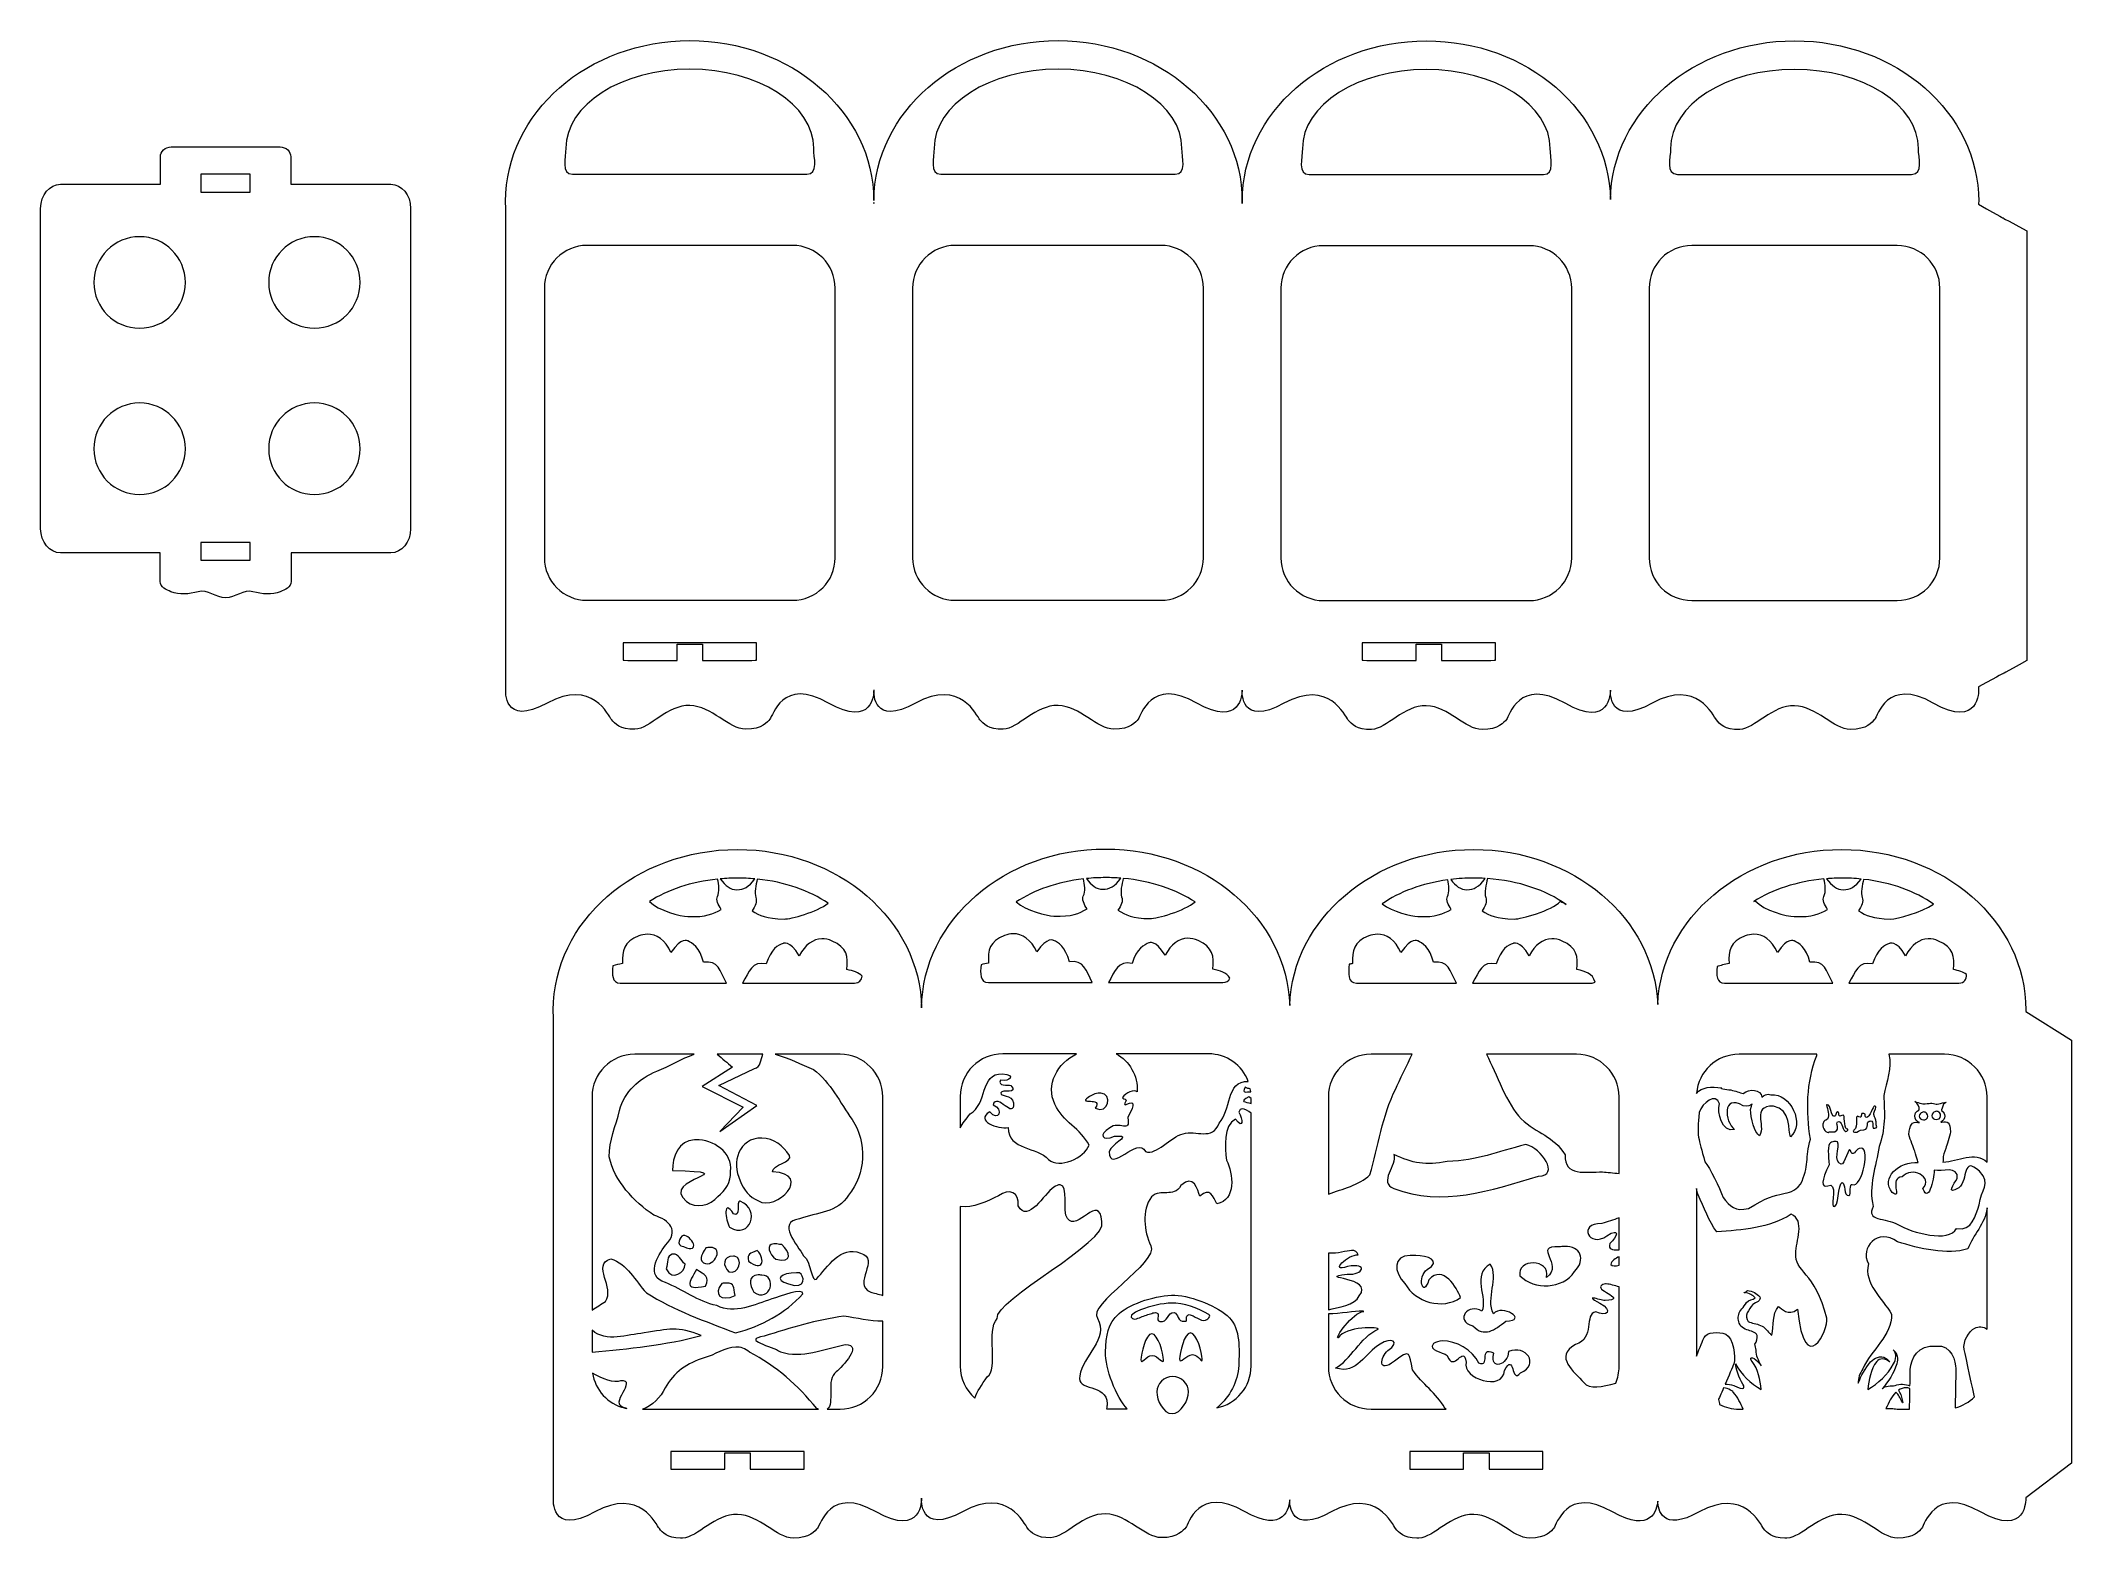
# Model space of a CAD drawing. Header units: millimetres. Extents: x -291 to 198, y -273 to 87.
import ezdxf

# ---------------------------------------------------------------- set-up
doc = ezdxf.new("R2010")
doc.units = ezdxf.units.MM
doc.header["$MEASUREMENT"] = 0
doc.layers.add('layer 1', color=7, linetype='Continuous')

msp = doc.modelspace()

# ---------------------------------------------------------------- linework, layer by layer
at = {"layer": 'layer 1', "lineweight": 9}
for points, knots in [([(-135.1016, 87.2746), (-159.5879, 87.2746), (-179.4373, 69.9472), (-179.4373, 48.5653), (-179.4373, 48.5653), (-179.4373, 48.0968), (-179.4288, 47.6283), (-179.4112, 47.1641), (-179.4112, 47.1641), (-179.4112, 47.1641), (-179.4112, -68.988), (-179.4112, -68.988), (-179.4112, -68.988), (-179.4112, -68.988), (-180.206, -78.1479), (-169.4011, -72.2071), (-169.4011, -72.2071), (-158.5945, -66.2681), (-154.6698, -75.301), (-153.905, -76.238), (-153.905, -76.238), (-153.1388, -77.1749), (-151.8832, -78.6869), (-148.2948, -78.531), (-148.2948, -78.531), (-144.7067, -78.3754), (-140.4293, -72.6248), (-135.1016, -72.7984), (-135.1016, -72.7984), (-129.774, -72.9719), (-125.698, -78.5049), (-121.6601, -78.5229), (-121.6601, -78.5229), (-117.6225, -78.5409), (-116.4125, -76.7562), (-115.7951, -76.0975), (-115.7951, -76.0975), (-115.1792, -75.4389), (-112.8381, -65.8296), (-101.684, -72.2071), (-101.684, -72.2071), (-91.0263, -78.3024), (-90.7839, -69.8964), (-90.7839, -69.1302), (-90.7839, -69.1302), (-90.7687, -69.1302), (-90.7631, -69.1302), (-90.7479, -69.1302), (-90.7479, -69.1302), (-90.7934, -69.8922), (-91.0428, -77.871), (-80.7378, -72.2071), (-80.7378, -72.2071), (-69.933, -66.2681), (-66.0083, -75.301), (-65.2435, -76.238), (-65.2435, -76.238), (-64.4773, -77.1749), (-63.2217, -78.6869), (-59.6333, -78.531), (-59.6333, -78.531), (-56.0448, -78.3754), (-51.7674, -72.6248), (-46.4401, -72.7984), (-46.4401, -72.7984), (-41.1124, -72.9719), (-37.0364, -78.5049), (-32.9985, -78.5229), (-32.9985, -78.5229), (-28.961, -78.5409), (-27.751, -76.7562), (-27.1336, -76.0975), (-27.1336, -76.0975), (-26.5177, -75.4389), (-24.1763, -65.8296), (-13.0225, -72.2071), (-13.0225, -72.2071), (-2.3647, -78.3024), (-2.1224, -69.8964), (-2.1224, -69.1302), (-2.1224, -69.1302), (-2.1058, -69.1302), (-2.092, -69.1302), (-2.0783, -69.1302), (-2.0783, -69.1302), (-2.11, -69.5807), (-2.5909, -78.0544), (7.9318, -72.2692), (7.9318, -72.2692), (18.7384, -66.3298), (22.6631, -75.3631), (23.4279, -76.3), (23.4279, -76.3), (24.1927, -77.237), (25.4483, -78.7487), (29.0364, -78.5931), (29.0364, -78.5931), (32.6248, -78.4375), (36.9037, -72.6869), (42.2313, -72.8605), (42.2313, -72.8605), (47.5586, -73.034), (51.6336, -78.567), (55.6711, -78.585), (55.6711, -78.585), (59.709, -78.6012), (60.9201, -76.8183), (61.536, -76.1596), (61.536, -76.1596), (62.1534, -75.5006), (64.4948, -65.8917), (75.6471, -72.2692), (75.6471, -72.2692), (86.4912, -78.4703), (86.5529, -69.6371), (86.549, -69.1383), (86.549, -69.1383), (86.5628, -69.1383), (86.5614, -69.1383), (86.5751, -69.1383), (86.5751, -69.1383), (86.5367, -69.7267), (86.1564, -77.9853), (96.5852, -72.2512), (96.5852, -72.2512), (107.3918, -66.3122), (111.3151, -75.3451), (112.0813, -76.282), (112.0813, -76.282), (112.8461, -77.219), (114.1013, -78.731), (117.6898, -78.5751), (117.6898, -78.5751), (121.2782, -78.4195), (125.5571, -72.6689), (130.8847, -72.8425), (130.8847, -72.8425), (136.212, -73.016), (140.287, -78.549), (144.3245, -78.567), (144.3245, -78.567), (148.3624, -78.585), (149.5735, -76.8003), (150.1894, -76.1416), (150.1894, -76.1416), (150.8068, -75.483), (153.1468, -65.8737), (164.3005, -72.2512), (164.3005, -72.2512), (175.4543, -78.6301), (175.2024, -69.0321), (175.2024, -69.0321), (175.2024, -69.0321), (175.2024, -69.0321), (175.2024, -68.3184), (175.2024, -68.3184), (175.2024, -68.3184), (186.4913, -62.1159), (175.4229, -68.299), (186.8342, -62.0044), (186.8342, -62.0044), (186.8342, -62.0044), (186.8342, 41.4657), (186.8342, 41.4657), (186.8342, 41.4657), (175.1375, 47.8668), (186.8261, 41.2963), (175.2106, 47.8859), (175.2106, 47.8859), (175.2162, 48.0982), (175.2187, 48.3106), (175.2187, 48.5212), (175.2187, 48.5212), (175.2187, 69.9031), (155.3696, 87.2305), (130.8847, 87.2305), (130.8847, 87.2305), (106.5843, 87.2305), (86.8563, 70.1634), (86.5571, 49.0063), (86.5571, 49.0063), (86.2485, 70.155), (66.5247, 87.2125), (42.2313, 87.2125), (42.2313, 87.2125), (17.7683, 87.2125), (-2.0659, 69.9182), (-2.1044, 48.5653), (-2.1044, 48.5653), (-2.1044, 69.9472), (-21.9538, 87.2746), (-46.4401, 87.2746), (-46.4401, 87.2746), (-70.8311, 87.2746), (-90.6227, 70.0795), (-90.7758, 48.8119), (-90.7758, 48.8119), (-90.9285, 70.0795), (-110.7102, 87.2746), (-135.1016, 87.2746)], [0, 0, 0, 0, 0.01960784, 0.01960784, 0.01960784, 0.01960784, 0.03921569, 0.03921569, 0.03921569, 0.03921569, 0.05882353, 0.05882353, 0.05882353, 0.05882353, 0.07843137, 0.07843137, 0.07843137, 0.07843137, 0.09803922, 0.09803922, 0.09803922, 0.09803922, 0.11764706, 0.11764706, 0.11764706, 0.11764706, 0.1372549, 0.1372549, 0.1372549, 0.1372549, 0.15686275, 0.15686275, 0.15686275, 0.15686275, 0.17647059, 0.17647059, 0.17647059, 0.17647059, 0.19607843, 0.19607843, 0.19607843, 0.19607843, 0.21568627, 0.21568627, 0.21568627, 0.21568627, 0.23529412, 0.23529412, 0.23529412, 0.23529412, 0.25490196, 0.25490196, 0.25490196, 0.25490196, 0.2745098, 0.2745098, 0.2745098, 0.2745098, 0.29411765, 0.29411765, 0.29411765, 0.29411765, 0.31372549, 0.31372549, 0.31372549, 0.31372549, 0.33333333, 0.33333333, 0.33333333, 0.33333333, 0.35294118, 0.35294118, 0.35294118, 0.35294118, 0.37254902, 0.37254902, 0.37254902, 0.37254902, 0.39215686, 0.39215686, 0.39215686, 0.39215686, 0.41176471, 0.41176471, 0.41176471, 0.41176471, 0.43137255, 0.43137255, 0.43137255, 0.43137255, 0.45098039, 0.45098039, 0.45098039, 0.45098039, 0.47058824, 0.47058824, 0.47058824, 0.47058824, 0.49019608, 0.49019608, 0.49019608, 0.49019608, 0.50980392, 0.50980392, 0.50980392, 0.50980392, 0.52941176, 0.52941176, 0.52941176, 0.52941176, 0.54901961, 0.54901961, 0.54901961, 0.54901961, 0.56862745, 0.56862745, 0.56862745, 0.56862745, 0.58823529, 0.58823529, 0.58823529, 0.58823529, 0.60784314, 0.60784314, 0.60784314, 0.60784314, 0.62745098, 0.62745098, 0.62745098, 0.62745098, 0.64705882, 0.64705882, 0.64705882, 0.64705882, 0.66666667, 0.66666667, 0.66666667, 0.66666667, 0.68627451, 0.68627451, 0.68627451, 0.68627451, 0.70588235, 0.70588235, 0.70588235, 0.70588235, 0.7254902, 0.7254902, 0.7254902, 0.7254902, 0.74509804, 0.74509804, 0.74509804, 0.74509804, 0.76470588, 0.76470588, 0.76470588, 0.76470588, 0.78431373, 0.78431373, 0.78431373, 0.78431373, 0.80392157, 0.80392157, 0.80392157, 0.80392157, 0.82352941, 0.82352941, 0.82352941, 0.82352941, 0.84313725, 0.84313725, 0.84313725, 0.84313725, 0.8627451, 0.8627451, 0.8627451, 0.8627451, 0.88235294, 0.88235294, 0.88235294, 0.88235294, 0.90196078, 0.90196078, 0.90196078, 0.90196078, 0.92156863, 0.92156863, 0.92156863, 0.92156863, 0.94117647, 0.94117647, 0.94117647, 0.94117647, 0.96078431, 0.96078431, 0.96078431, 0.96078431, 1, 1, 1, 1]), ([(-135.1016, 80.3855), (-118.6258, 80.3855), (-105.2739, 71.8596), (-105.2739, 61.3454), (-105.2739, 61.3454), (-105.2739, 59.1638), (-104.0339, 55.1097), (-106.9055, 55.1097), (-106.9055, 55.1097), (-106.9055, 55.1097), (-163.3058, 55.1097), (-163.3058, 55.1097), (-163.3058, 55.1097), (-166.1778, 55.1097), (-164.9374, 59.1638), (-164.9374, 61.3454), (-164.9374, 61.3454), (-164.9374, 71.8596), (-151.5774, 80.3855), (-135.1016, 80.3855)], [0, 0, 0, 0, 0.16666667, 0.16666667, 0.16666667, 0.16666667, 0.33333333, 0.33333333, 0.33333333, 0.33333333, 0.5, 0.5, 0.5, 0.5, 0.66666667, 0.66666667, 0.66666667, 0.66666667, 1, 1, 1, 1]), ([(-46.4401, 80.3855), (-29.9643, 80.3855), (-16.6124, 71.8596), (-16.6124, 61.3454), (-16.6124, 61.3454), (-16.6124, 59.1638), (-15.372, 55.1097), (-18.244, 55.1097), (-18.244, 55.1097), (-18.244, 55.1097), (-74.6443, 55.1097), (-74.6443, 55.1097), (-74.6443, 55.1097), (-77.5163, 55.1097), (-76.2759, 59.1638), (-76.2759, 61.3454), (-76.2759, 61.3454), (-76.2759, 71.8596), (-62.9159, 80.3855), (-46.4401, 80.3855)], [0, 0, 0, 0, 0.16666667, 0.16666667, 0.16666667, 0.16666667, 0.33333333, 0.33333333, 0.33333333, 0.33333333, 0.5, 0.5, 0.5, 0.5, 0.66666667, 0.66666667, 0.66666667, 0.66666667, 1, 1, 1, 1]), ([(42.2313, 80.3252), (58.7071, 80.3252), (72.059, 71.7978), (72.059, 61.2833), (72.059, 61.2833), (72.059, 59.1017), (73.2991, 55.0476), (70.4274, 55.0476), (70.4274, 55.0476), (70.4274, 55.0476), (14.0271, 55.0476), (14.0271, 55.0476), (14.0271, 55.0476), (11.1537, 55.0476), (12.3955, 59.1017), (12.3955, 61.2833), (12.3955, 61.2833), (12.3955, 71.7978), (25.7555, 80.3252), (42.2313, 80.3252)], [0, 0, 0, 0, 0.16666667, 0.16666667, 0.16666667, 0.16666667, 0.33333333, 0.33333333, 0.33333333, 0.33333333, 0.5, 0.5, 0.5, 0.5, 0.66666667, 0.66666667, 0.66666667, 0.66666667, 1, 1, 1, 1]), ([(130.8847, 80.3414), (147.3591, 80.3414), (160.7107, 71.8155), (160.7107, 61.3013), (160.7107, 61.3013), (160.7107, 59.1197), (161.9525, 55.0656), (159.0791, 55.0656), (159.0791, 55.0656), (159.0791, 55.0656), (102.6787, 55.0656), (102.6787, 55.0656), (102.6787, 55.0656), (99.8071, 55.0656), (101.0471, 59.1197), (101.0471, 61.3013), (101.0471, 61.3013), (101.0471, 71.8155), (114.4086, 80.3414), (130.8847, 80.3414)], [0, 0, 0, 0, 0.16666667, 0.16666667, 0.16666667, 0.16666667, 0.33333333, 0.33333333, 0.33333333, 0.33333333, 0.5, 0.5, 0.5, 0.5, 0.66666667, 0.66666667, 0.66666667, 0.66666667, 1, 1, 1, 1]), ([(-90.7758, 48.2746), (-90.7744, 48.2097), (-90.7673, 48.1451), (-90.7659, 48.0802), (-90.7659, 48.0802), (-90.7701, 48.0802), (-90.7715, 48.0802), (-90.7758, 48.0802), (-90.7758, 48.0802), (-90.7744, 48.1451), (-90.7758, 48.2097), (-90.7758, 48.2746)], [0, 0, 0, 0, 0.25, 0.25, 0.25, 0.25, 0.5, 0.5, 0.5, 0.5, 1, 1, 1, 1]), ([(-2.1044, 48.5032), (-2.1044, 48.36), (-2.0973, 48.2153), (-2.0963, 48.0721), (-2.0963, 48.0721), (-2.1016, 48.0721), (-2.1072, 48.0721), (-2.1125, 48.0721), (-2.1125, 48.0721), (-2.11, 48.2168), (-2.1044, 48.36), (-2.1044, 48.5032)], [0, 0, 0, 0, 0.25, 0.25, 0.25, 0.25, 0.5, 0.5, 0.5, 0.5, 1, 1, 1, 1]), ([(-159.8401, 37.964), (-159.8401, 37.964), (-110.3712, 37.964), (-110.3712, 37.964), (-110.3712, 37.964), (-104.6855, 37.964), (-100.1064, 33.3863), (-100.1064, 27.6992), (-100.1064, 27.6992), (-100.1064, 27.6992), (-100.1064, -37.2119), (-100.1064, -37.2119), (-100.1064, -37.2119), (-100.1064, -42.899), (-104.6855, -47.4784), (-110.3712, -47.4784), (-110.3712, -47.4784), (-110.3712, -47.4784), (-159.8401, -47.4784), (-159.8401, -47.4784), (-159.8401, -47.4784), (-165.5273, -47.4784), (-170.1067, -42.899), (-170.1067, -37.2119), (-170.1067, -37.2119), (-170.1067, -37.2119), (-170.1067, 27.6992), (-170.1067, 27.6992), (-170.1067, 27.6992), (-170.1067, 33.3863), (-165.5273, 37.964), (-159.8401, 37.964)], [0, 0, 0, 0, 0.11111111, 0.11111111, 0.11111111, 0.11111111, 0.22222222, 0.22222222, 0.22222222, 0.22222222, 0.33333333, 0.33333333, 0.33333333, 0.33333333, 0.44444444, 0.44444444, 0.44444444, 0.44444444, 0.55555556, 0.55555556, 0.55555556, 0.55555556, 0.66666667, 0.66666667, 0.66666667, 0.66666667, 0.77777778, 0.77777778, 0.77777778, 0.77777778, 1, 1, 1, 1]), ([(-71.1786, 37.964), (-71.1786, 37.964), (-21.7097, 37.964), (-21.7097, 37.964), (-21.7097, 37.964), (-16.0225, 37.964), (-11.4449, 33.3863), (-11.4449, 27.6992), (-11.4449, 27.6992), (-11.4449, 27.6992), (-11.4449, -37.2119), (-11.4449, -37.2119), (-11.4449, -37.2119), (-11.4449, -42.899), (-16.0225, -47.4784), (-21.7097, -47.4784), (-21.7097, -47.4784), (-21.7097, -47.4784), (-71.1786, -47.4784), (-71.1786, -47.4784), (-71.1786, -47.4784), (-76.8658, -47.4784), (-81.4434, -42.899), (-81.4434, -37.2119), (-81.4434, -37.2119), (-81.4434, -37.2119), (-81.4434, 27.6992), (-81.4434, 27.6992), (-81.4434, 27.6992), (-81.4434, 33.3863), (-76.8658, 37.964), (-71.1786, 37.964)], [0, 0, 0, 0, 0.11111111, 0.11111111, 0.11111111, 0.11111111, 0.22222222, 0.22222222, 0.22222222, 0.22222222, 0.33333333, 0.33333333, 0.33333333, 0.33333333, 0.44444444, 0.44444444, 0.44444444, 0.44444444, 0.55555556, 0.55555556, 0.55555556, 0.55555556, 0.66666667, 0.66666667, 0.66666667, 0.66666667, 0.77777778, 0.77777778, 0.77777778, 0.77777778, 1, 1, 1, 1]), ([(17.4928, 37.9037), (17.4928, 37.9037), (66.96, 37.9037), (66.96, 37.9037), (66.96, 37.9037), (72.6475, 37.9037), (77.2265, 33.3242), (77.2265, 27.6371), (77.2265, 27.6371), (77.2265, 27.6371), (77.2265, -37.274), (77.2265, -37.274), (77.2265, -37.274), (77.2265, -42.9611), (72.6475, -47.5405), (66.96, -47.5405), (66.96, -47.5405), (66.96, -47.5405), (17.4928, -47.5405), (17.4928, -47.5405), (17.4928, -47.5405), (11.8056, -47.5405), (7.2262, -42.9611), (7.2262, -37.274), (7.2262, -37.274), (7.2262, -37.274), (7.2262, 27.6371), (7.2262, 27.6371), (7.2262, 27.6371), (7.2262, 33.3242), (11.8056, 37.9037), (17.4928, 37.9037)], [0, 0, 0, 0, 0.11111111, 0.11111111, 0.11111111, 0.11111111, 0.22222222, 0.22222222, 0.22222222, 0.22222222, 0.33333333, 0.33333333, 0.33333333, 0.33333333, 0.44444444, 0.44444444, 0.44444444, 0.44444444, 0.55555556, 0.55555556, 0.55555556, 0.55555556, 0.66666667, 0.66666667, 0.66666667, 0.66666667, 0.77777778, 0.77777778, 0.77777778, 0.77777778, 1, 1, 1, 1]), ([(106.1462, 37.9199), (106.1462, 37.9199), (155.6134, 37.9199), (155.6134, 37.9199), (155.6134, 37.9199), (161.3005, 37.9199), (165.8799, 33.3422), (165.8799, 27.6551), (165.8799, 27.6551), (165.8799, 27.6551), (165.8799, -37.256), (165.8799, -37.256), (165.8799, -37.256), (165.8799, -42.9431), (161.3005, -47.5225), (155.6134, -47.5225), (155.6134, -47.5225), (155.6134, -47.5225), (106.1462, -47.5225), (106.1462, -47.5225), (106.1462, -47.5225), (100.4587, -47.5225), (95.8797, -42.9431), (95.8797, -37.256), (95.8797, -37.256), (95.8797, -37.256), (95.8797, 27.6551), (95.8797, 27.6551), (95.8797, 27.6551), (95.8797, 33.3422), (100.4587, 37.9199), (106.1462, 37.9199)], [0, 0, 0, 0, 0.11111111, 0.11111111, 0.11111111, 0.11111111, 0.22222222, 0.22222222, 0.22222222, 0.22222222, 0.33333333, 0.33333333, 0.33333333, 0.33333333, 0.44444444, 0.44444444, 0.44444444, 0.44444444, 0.55555556, 0.55555556, 0.55555556, 0.55555556, 0.66666667, 0.66666667, 0.66666667, 0.66666667, 0.77777778, 0.77777778, 0.77777778, 0.77777778, 1, 1, 1, 1]), ([(-135.278, -57.6829), (-135.278, -57.6829), (-134.9333, -57.6829), (-134.9333, -57.6829), (-134.9333, -57.6829), (-126.1375, -57.6829), (-119.0502, -57.6924), (-119.0502, -57.6991), (-119.0502, -57.6991), (-119.0502, -57.6991), (-119.0502, -61.9243), (-119.0502, -61.9243), (-119.0502, -61.9243), (-119.0502, -61.93), (-125.5036, -61.9409), (-132.0409, -61.9423), (-132.0409, -61.9423), (-132.0409, -61.9423), (-132.0409, -58.0177), (-132.0409, -58.0177), (-132.0409, -58.0177), (-132.0409, -58.0106), (-133.4012, -58.0078), (-135.0935, -58.0078), (-135.0935, -58.0078), (-136.7854, -58.0078), (-138.1443, -58.0106), (-138.1443, -58.0177), (-138.1443, -58.0177), (-138.1443, -58.0177), (-138.1443, -61.9423), (-138.1443, -61.9423), (-138.1443, -61.9423), (-144.7039, -61.9409), (-151.1611, -61.93), (-151.1611, -61.9243), (-151.1611, -61.9243), (-151.1611, -61.9243), (-151.1611, -57.6991), (-151.1611, -57.6991), (-151.1611, -57.6991), (-151.1611, -57.6924), (-144.0756, -57.6829), (-135.278, -57.6829)], [0, 0, 0, 0, 0.08333333, 0.08333333, 0.08333333, 0.08333333, 0.16666667, 0.16666667, 0.16666667, 0.16666667, 0.25, 0.25, 0.25, 0.25, 0.33333333, 0.33333333, 0.33333333, 0.33333333, 0.41666667, 0.41666667, 0.41666667, 0.41666667, 0.5, 0.5, 0.5, 0.5, 0.58333333, 0.58333333, 0.58333333, 0.58333333, 0.66666667, 0.66666667, 0.66666667, 0.66666667, 0.75, 0.75, 0.75, 0.75, 0.83333333, 0.83333333, 0.83333333, 0.83333333, 1, 1, 1, 1]), ([(42.6462, -57.6829), (42.6462, -57.6829), (42.9891, -57.6829), (42.9891, -57.6829), (42.9891, -57.6829), (51.7867, -57.6829), (58.874, -57.6924), (58.874, -57.6991), (58.874, -57.6991), (58.874, -57.6991), (58.874, -61.9243), (58.874, -61.9243), (58.874, -61.9243), (58.874, -61.93), (52.4217, -61.9409), (45.8914, -61.9423), (45.8914, -61.9423), (45.8914, -61.9423), (45.8914, -58.0177), (45.8914, -58.0177), (45.8914, -58.0177), (45.8914, -58.0106), (44.523, -58.0078), (42.8307, -58.0078), (42.8307, -58.0078), (41.1384, -58.0078), (39.7799, -58.0106), (39.7799, -58.0177), (39.7799, -58.0177), (39.7799, -58.0177), (39.7799, -61.9423), (39.7799, -61.9423), (39.7799, -61.9423), (33.2217, -61.9409), (26.7712, -61.93), (26.7712, -61.9243), (26.7712, -61.9243), (26.7712, -61.9243), (26.7712, -57.6991), (26.7712, -57.6991), (26.7712, -57.6991), (26.7712, -57.6924), (33.8486, -57.6829), (42.6462, -57.6829)], [0, 0, 0, 0, 0.08333333, 0.08333333, 0.08333333, 0.08333333, 0.16666667, 0.16666667, 0.16666667, 0.16666667, 0.25, 0.25, 0.25, 0.25, 0.33333333, 0.33333333, 0.33333333, 0.33333333, 0.41666667, 0.41666667, 0.41666667, 0.41666667, 0.5, 0.5, 0.5, 0.5, 0.58333333, 0.58333333, 0.58333333, 0.58333333, 0.66666667, 0.66666667, 0.66666667, 0.66666667, 0.75, 0.75, 0.75, 0.75, 0.83333333, 0.83333333, 0.83333333, 0.83333333, 1, 1, 1, 1]), ([(-34.974, -107.3524), (-59.291, -107.3524), (-79.03, -124.4427), (-79.3016, -145.6189), (-79.3016, -145.6189), (-79.6431, -124.4949), (-99.3546, -107.4667), (-123.6274, -107.4667), (-123.6274, -107.4667), (-148.1137, -107.4667), (-167.9631, -124.7941), (-167.9631, -146.1742), (-167.9631, -146.1742), (-167.9631, -146.1742), (-167.9631, -146.1962), (-167.9631, -146.1962), (-167.9631, -146.1962), (-167.9631, -146.1962), (-167.9631, -146.2182), (-167.9631, -146.2182), (-167.9631, -146.2182), (-167.9631, -146.2182), (-167.9631, -146.2401), (-167.9631, -146.2401), (-167.9631, -146.2401), (-167.9625, -146.687), (-167.9552, -147.1348), (-167.937, -147.5772), (-167.937, -147.5772), (-167.937, -147.5772), (-167.937, -263.7293), (-167.937, -263.7293), (-167.937, -263.7293), (-167.937, -263.7293), (-168.7336, -272.8891), (-157.927, -266.9484), (-157.927, -266.9484), (-147.1203, -261.009), (-143.1957, -270.0419), (-142.4308, -270.9792), (-142.4308, -270.9792), (-141.7045, -271.869), (-140.5355, -273.2768), (-137.3466, -273.2832), (-137.3466, -273.2832), (-137.3466, -273.2832), (-137.2872, -273.2832), (-137.2872, -273.2832), (-137.2872, -273.2832), (-137.1368, -273.2826), (-136.982, -273.2792), (-136.8224, -273.2723), (-136.8224, -273.2723), (-133.2339, -273.1163), (-128.9551, -267.3661), (-123.6274, -267.5396), (-123.6274, -267.5396), (-118.3001, -267.7132), (-114.2252, -273.2462), (-110.1877, -273.2624), (-110.1877, -273.2624), (-106.1498, -273.2804), (-104.9387, -271.496), (-104.3227, -270.837), (-104.3227, -270.837), (-103.7054, -270.1798), (-101.364, -260.5709), (-90.2116, -266.9484), (-90.2116, -266.9484), (-79.0575, -273.3259), (-79.3097, -263.7293), (-79.3097, -263.7293), (-79.3097, -263.7293), (-79.3097, -263.7293), (-79.3097, -263.6051), (-79.3097, -263.6051), (-79.3097, -263.6051), (-79.3097, -263.6051), (-79.2836, -263.615), (-79.2836, -263.615), (-79.2836, -263.615), (-79.2836, -263.615), (-80.0802, -272.7734), (-69.2736, -266.8341), (-69.2736, -266.8341), (-58.4669, -260.8933), (-54.5437, -269.9276), (-53.7774, -270.8649), (-53.7774, -270.8649), (-53.0126, -271.8019), (-51.7574, -273.3135), (-48.169, -273.158), (-48.169, -273.158), (-44.5805, -273.0006), (-40.3017, -267.2514), (-34.974, -267.4253), (-34.974, -267.4253), (-29.6467, -267.5989), (-25.5718, -273.1315), (-21.5343, -273.1481), (-21.5343, -273.1481), (-17.4964, -273.1661), (-16.2853, -271.3814), (-15.6693, -270.7227), (-15.6693, -270.7227), (-15.052, -270.0641), (-12.712, -260.4566), (-1.5582, -266.8341), (-1.5582, -266.8341), (8.201, -272.415), (9.2304, -265.7701), (9.3338, -264.02), (9.3338, -264.02), (9.2996, -265.4078), (9.5832, -272.3187), (19.3538, -266.9484), (19.3538, -266.9484), (30.159, -261.009), (34.0836, -270.0419), (34.8481, -270.9792), (34.8481, -270.9792), (35.5757, -271.869), (36.745, -273.2768), (39.9341, -273.2832), (39.9341, -273.2832), (39.9341, -273.2832), (39.9935, -273.2832), (39.9935, -273.2832), (39.9935, -273.2832), (40.144, -273.2826), (40.2987, -273.2792), (40.4583, -273.2723), (40.4583, -273.2723), (44.0468, -273.1163), (48.3242, -267.3661), (53.6515, -267.5396), (53.6515, -267.5396), (58.9792, -267.7132), (63.0555, -273.2462), (67.0931, -273.2624), (67.0931, -273.2624), (71.1306, -273.2804), (72.3406, -271.496), (72.958, -270.837), (72.958, -270.837), (73.5739, -270.1798), (75.9153, -260.5709), (87.0691, -266.9484), (87.0691, -266.9484), (96.4865, -272.3339), (97.771, -266.3462), (97.9431, -264.3466), (97.9431, -264.3466), (97.9953, -266.2883), (98.8773, -271.937), (107.9532, -266.9484), (107.9532, -266.9484), (118.7598, -261.009), (122.6831, -270.0419), (123.4493, -270.9792), (123.4493, -270.9792), (124.1756, -271.869), (125.3445, -273.2768), (128.5336, -273.2832), (128.5336, -273.2832), (128.5336, -273.2832), (128.593, -273.2832), (128.593, -273.2832), (128.593, -273.2832), (128.7435, -273.2826), (128.8982, -273.2792), (129.0578, -273.2723), (129.0578, -273.2723), (132.6462, -273.1163), (136.9251, -267.3661), (142.2527, -267.5396), (142.2527, -267.5396), (147.58, -267.7132), (151.6549, -273.2462), (155.6925, -273.2624), (155.6925, -273.2624), (159.7304, -273.2804), (160.9415, -271.496), (161.5574, -270.837), (161.5574, -270.837), (162.1748, -270.1798), (164.5148, -260.5709), (175.6685, -266.9484), (175.6685, -266.9484), (186.8223, -273.3259), (186.5704, -263.7293), (186.5704, -263.7293), (186.5704, -263.7293), (186.5704, -263.7293), (186.5704, -263.5448), (186.5704, -263.5448), (186.5704, -263.5448), (186.5704, -263.5448), (197.5407, -255.2446), (197.5407, -255.2446), (197.5407, -255.2446), (197.5407, -255.2446), (197.5407, -153.3719), (197.5407, -153.3719), (197.5407, -153.3719), (197.5407, -153.3719), (186.5785, -146.4568), (186.5785, -146.4568), (186.5785, -146.4568), (186.5785, -146.3633), (186.5866, -146.2694), (186.5866, -146.1742), (186.5866, -146.1742), (186.5866, -124.7941), (166.7376, -107.4667), (142.2527, -107.4667), (142.2527, -107.4667), (118.3009, -107.4667), (98.7933, -124.0473), (97.9512, -144.7811), (97.9512, -144.7811), (97.1109, -124.0473), (77.6034, -107.4667), (53.6515, -107.4667), (53.6515, -107.4667), (29.609, -107.4667), (10.0436, -124.1739), (9.3437, -145.0195), (9.3437, -145.0195), (8.7097, -124.1217), (-10.8874, -107.3524), (-34.974, -107.3524)], [0, 0, 0, 0, 0.01694915, 0.01694915, 0.01694915, 0.01694915, 0.03389831, 0.03389831, 0.03389831, 0.03389831, 0.05084746, 0.05084746, 0.05084746, 0.05084746, 0.06779661, 0.06779661, 0.06779661, 0.06779661, 0.08474576, 0.08474576, 0.08474576, 0.08474576, 0.10169492, 0.10169492, 0.10169492, 0.10169492, 0.11864407, 0.11864407, 0.11864407, 0.11864407, 0.13559322, 0.13559322, 0.13559322, 0.13559322, 0.15254237, 0.15254237, 0.15254237, 0.15254237, 0.16949153, 0.16949153, 0.16949153, 0.16949153, 0.18644068, 0.18644068, 0.18644068, 0.18644068, 0.20338983, 0.20338983, 0.20338983, 0.20338983, 0.22033898, 0.22033898, 0.22033898, 0.22033898, 0.23728814, 0.23728814, 0.23728814, 0.23728814, 0.25423729, 0.25423729, 0.25423729, 0.25423729, 0.27118644, 0.27118644, 0.27118644, 0.27118644, 0.28813559, 0.28813559, 0.28813559, 0.28813559, 0.30508475, 0.30508475, 0.30508475, 0.30508475, 0.3220339, 0.3220339, 0.3220339, 0.3220339, 0.33898305, 0.33898305, 0.33898305, 0.33898305, 0.3559322, 0.3559322, 0.3559322, 0.3559322, 0.37288136, 0.37288136, 0.37288136, 0.37288136, 0.38983051, 0.38983051, 0.38983051, 0.38983051, 0.40677966, 0.40677966, 0.40677966, 0.40677966, 0.42372881, 0.42372881, 0.42372881, 0.42372881, 0.44067797, 0.44067797, 0.44067797, 0.44067797, 0.45762712, 0.45762712, 0.45762712, 0.45762712, 0.47457627, 0.47457627, 0.47457627, 0.47457627, 0.49152542, 0.49152542, 0.49152542, 0.49152542, 0.50847458, 0.50847458, 0.50847458, 0.50847458, 0.52542373, 0.52542373, 0.52542373, 0.52542373, 0.54237288, 0.54237288, 0.54237288, 0.54237288, 0.55932203, 0.55932203, 0.55932203, 0.55932203, 0.57627119, 0.57627119, 0.57627119, 0.57627119, 0.59322034, 0.59322034, 0.59322034, 0.59322034, 0.61016949, 0.61016949, 0.61016949, 0.61016949, 0.62711864, 0.62711864, 0.62711864, 0.62711864, 0.6440678, 0.6440678, 0.6440678, 0.6440678, 0.66101695, 0.66101695, 0.66101695, 0.66101695, 0.6779661, 0.6779661, 0.6779661, 0.6779661, 0.69491525, 0.69491525, 0.69491525, 0.69491525, 0.71186441, 0.71186441, 0.71186441, 0.71186441, 0.72881356, 0.72881356, 0.72881356, 0.72881356, 0.74576271, 0.74576271, 0.74576271, 0.74576271, 0.76271186, 0.76271186, 0.76271186, 0.76271186, 0.77966102, 0.77966102, 0.77966102, 0.77966102, 0.79661017, 0.79661017, 0.79661017, 0.79661017, 0.81355932, 0.81355932, 0.81355932, 0.81355932, 0.83050847, 0.83050847, 0.83050847, 0.83050847, 0.84745763, 0.84745763, 0.84745763, 0.84745763, 0.86440678, 0.86440678, 0.86440678, 0.86440678, 0.88135593, 0.88135593, 0.88135593, 0.88135593, 0.89830508, 0.89830508, 0.89830508, 0.89830508, 0.91525424, 0.91525424, 0.91525424, 0.91525424, 0.93220339, 0.93220339, 0.93220339, 0.93220339, 0.94915254, 0.94915254, 0.94915254, 0.94915254, 0.96610169, 0.96610169, 0.96610169, 0.96610169, 1, 1, 1, 1]), ([(-128.4079, -114.6006), (-128.1201, -115.9235), (-127.8897, -117.657), (-128.4439, -118.7997), (-128.4439, -118.7997), (-128.8157, -119.5684), (-128.324, -120.7618), (-127.5341, -121.8946), (-127.5341, -121.8946), (-129.589, -123.0013), (-131.0908, -123.7894), (-135.5517, -123.6144), (-135.5517, -123.6144), (-137.2948, -123.547), (-142.6196, -122.2502), (-144.8121, -119.9903), (-144.8121, -119.9903), (-140.4673, -117.1942), (-134.7759, -115.2567), (-128.4079, -114.6006)], [0, 0, 0, 0, 0.16666667, 0.16666667, 0.16666667, 0.16666667, 0.33333333, 0.33333333, 0.33333333, 0.33333333, 0.5, 0.5, 0.5, 0.5, 0.66666667, 0.66666667, 0.66666667, 0.66666667, 1, 1, 1, 1]), ([(-123.6274, -114.354), (-122.2054, -114.354), (-120.808, -114.4256), (-119.4382, -114.5484), (-119.4382, -114.5484), (-120.8825, -116.5162), (-122.1186, -117.161), (-123.7696, -117.1681), (-123.7696, -117.1681), (-125.2675, -117.1734), (-126.571, -116.2145), (-127.7465, -114.5403), (-127.7465, -114.5403), (-126.3989, -114.4203), (-125.0262, -114.354), (-123.6274, -114.354)], [0, 0, 0, 0, 0.2, 0.2, 0.2, 0.2, 0.4, 0.4, 0.4, 0.4, 0.6, 0.6, 0.6, 0.6, 1, 1, 1, 1]), ([(-118.8568, -114.6006), (-112.1622, -115.2885), (-106.2104, -117.3914), (-101.7912, -120.4214), (-101.7912, -120.4214), (-104.4575, -122.4679), (-110.7458, -124.236), (-112.4006, -124.2138), (-112.4006, -124.2138), (-116.6999, -124.1573), (-118.2172, -123.3636), (-120.1095, -122.2213), (-120.1095, -122.2213), (-119.3183, -121.1435), (-118.8388, -119.9515), (-119.2096, -119.0022), (-119.2096, -119.0022), (-119.5941, -118.0155), (-119.175, -115.9609), (-118.8568, -114.6006)], [0, 0, 0, 0, 0.16666667, 0.16666667, 0.16666667, 0.16666667, 0.33333333, 0.33333333, 0.33333333, 0.33333333, 0.5, 0.5, 0.5, 0.5, 0.66666667, 0.66666667, 0.66666667, 0.66666667, 1, 1, 1, 1]), ([(-40.3098, -114.5484), (-40.029, -115.8632), (-39.8096, -117.5593), (-40.3539, -118.6854), (-40.3539, -118.6854), (-40.7261, -119.4527), (-40.2354, -120.6475), (-39.4458, -121.7803), (-39.4458, -121.7803), (-41.5004, -122.887), (-43.0025, -123.6751), (-47.4634, -123.5001), (-47.4634, -123.5001), (-49.1501, -123.4338), (-54.1814, -122.2199), (-56.4935, -120.0965), (-56.4935, -120.0965), (-52.234, -117.263), (-46.6185, -115.2758), (-40.3098, -114.5484)], [0, 0, 0, 0, 0.16666667, 0.16666667, 0.16666667, 0.16666667, 0.33333333, 0.33333333, 0.33333333, 0.33333333, 0.5, 0.5, 0.5, 0.5, 0.66666667, 0.66666667, 0.66666667, 0.66666667, 1, 1, 1, 1]), ([(-34.974, -114.2397), (-33.7354, -114.2397), (-32.5145, -114.2961), (-31.314, -114.39), (-31.314, -114.39), (-32.7734, -116.3934), (-34.0095, -117.0467), (-35.6715, -117.0538), (-35.6715, -117.0538), (-37.157, -117.0591), (-38.4552, -116.1165), (-39.6222, -114.4683), (-39.6222, -114.4683), (-38.1078, -114.3184), (-36.5562, -114.2397), (-34.974, -114.2397)], [0, 0, 0, 0, 0.2, 0.2, 0.2, 0.2, 0.4, 0.4, 0.4, 0.4, 0.6, 0.6, 0.6, 0.6, 1, 1, 1, 1]), ([(-30.7506, -114.4341), (-23.9871, -115.0458), (-17.9539, -117.1032), (-13.4465, -120.1046), (-13.4465, -120.1046), (-15.9406, -122.2379), (-22.6021, -124.1231), (-24.3124, -124.0995), (-24.3124, -124.0995), (-28.6117, -124.043), (-30.129, -123.2493), (-32.0195, -122.107), (-32.0195, -122.107), (-31.23, -121.0292), (-30.7506, -119.8358), (-31.1213, -118.8879), (-31.1213, -118.8879), (-31.5098, -117.8888), (-31.0702, -115.7926), (-30.7506, -114.4341)], [0, 0, 0, 0, 0.16666667, 0.16666667, 0.16666667, 0.16666667, 0.33333333, 0.33333333, 0.33333333, 0.33333333, 0.5, 0.5, 0.5, 0.5, 0.66666667, 0.66666667, 0.66666667, 0.66666667, 1, 1, 1, 1]), ([(47.3816, -114.777), (47.6504, -116.0752), (47.8391, -117.7082), (47.3114, -118.7997), (47.3114, -118.7997), (46.9392, -119.5684), (47.4299, -120.7618), (48.2194, -121.8946), (48.2194, -121.8946), (46.1649, -123.0013), (44.6627, -123.7894), (40.2019, -123.6144), (40.2019, -123.6144), (38.6129, -123.5523), (34.0505, -122.4735), (31.5948, -120.5717), (31.5948, -120.5717), (35.7068, -117.6916), (41.1914, -115.6247), (47.3816, -114.777)], [0, 0, 0, 0, 0.16666667, 0.16666667, 0.16666667, 0.16666667, 0.33333333, 0.33333333, 0.33333333, 0.33333333, 0.5, 0.5, 0.5, 0.5, 0.66666667, 0.66666667, 0.66666667, 0.66666667, 1, 1, 1, 1]), ([(53.6515, -114.354), (54.5761, -114.354), (55.4912, -114.3815), (56.3954, -114.4341), (56.3954, -114.4341), (54.9138, -116.4915), (53.6667, -117.161), (51.9857, -117.1681), (51.9857, -117.1681), (50.5319, -117.1734), (49.2693, -116.2724), (48.1214, -114.6888), (48.1214, -114.6888), (49.9156, -114.4739), (51.7596, -114.354), (53.6515, -114.354)], [0, 0, 0, 0, 0.2, 0.2, 0.2, 0.2, 0.4, 0.4, 0.4, 0.4, 0.6, 0.6, 0.6, 0.6, 1, 1, 1, 1]), ([(56.9327, -114.4683), (64.4363, -114.9936), (71.1017, -117.2919), (75.8765, -120.6959), (75.8765, -120.6959), (75.4549, -120.4436), (75.014, -120.1914), (74.5275, -119.9363), (74.5275, -119.9363), (72.3255, -122.1828), (65.139, -124.2388), (63.3529, -124.2138), (63.3529, -124.2138), (59.0536, -124.1573), (57.5363, -123.3636), (55.6458, -122.2213), (55.6458, -122.2213), (56.4353, -121.1435), (56.9147, -119.9515), (56.5439, -119.0022), (56.5439, -119.0022), (56.1485, -117.9851), (56.6117, -115.8244), (56.9327, -114.4683)], [0, 0, 0, 0, 0.14285714, 0.14285714, 0.14285714, 0.14285714, 0.28571429, 0.28571429, 0.28571429, 0.28571429, 0.42857143, 0.42857143, 0.42857143, 0.42857143, 0.57142857, 0.57142857, 0.57142857, 0.57142857, 0.71428571, 0.71428571, 0.71428571, 0.71428571, 1, 1, 1, 1]), ([(137.9654, -114.5565), (138.2575, -115.8836), (138.4988, -117.6447), (137.9393, -118.7997), (137.9393, -118.7997), (137.5671, -119.5684), (138.0578, -120.7618), (138.8473, -121.8946), (138.8473, -121.8946), (136.7928, -123.0013), (135.2906, -123.7894), (130.8315, -123.6144), (130.8315, -123.6144), (129.0468, -123.5456), (123.51, -122.1895), (121.4208, -119.8319), (121.4208, -119.8319), (121.3079, -119.8827), (121.1975, -119.9325), (121.086, -119.9804), (121.086, -119.9804), (125.5399, -117.1184), (131.4073, -115.1601), (137.9654, -114.5565)], [0, 0, 0, 0, 0.14285714, 0.14285714, 0.14285714, 0.14285714, 0.28571429, 0.28571429, 0.28571429, 0.28571429, 0.42857143, 0.42857143, 0.42857143, 0.42857143, 0.57142857, 0.57142857, 0.57142857, 0.57142857, 0.71428571, 0.71428571, 0.71428571, 0.71428571, 1, 1, 1, 1]), ([(142.2527, -114.354), (143.8374, -114.354), (145.3998, -114.4312), (146.9171, -114.5844), (146.9171, -114.5844), (145.4856, -116.5232), (144.2618, -117.161), (142.6217, -117.1681), (142.6217, -117.1681), (141.1129, -117.1734), (139.7995, -116.2008), (138.6187, -114.5043), (138.6187, -114.5043), (139.8122, -114.4118), (141.0194, -114.354), (142.2527, -114.354)], [0, 0, 0, 0, 0.2, 0.2, 0.2, 0.2, 0.4, 0.4, 0.4, 0.4, 0.6, 0.6, 0.6, 0.6, 1, 1, 1, 1]), ([(147.5165, -114.6546), (154.1452, -115.407), (160.0154, -117.5537), (164.3535, -120.6077), (164.3535, -120.6077), (161.5659, -122.5769), (155.5877, -124.236), (153.9826, -124.2138), (153.9826, -124.2138), (149.6829, -124.1573), (148.1642, -123.3636), (146.2737, -122.2213), (146.2737, -122.2213), (147.0646, -121.1435), (147.543, -119.9515), (147.1736, -119.0022), (147.1736, -119.0022), (146.7933, -118.0278), (147.1997, -116.0145), (147.5165, -114.6546)], [0, 0, 0, 0, 0.16666667, 0.16666667, 0.16666667, 0.16666667, 0.33333333, 0.33333333, 0.33333333, 0.33333333, 0.5, 0.5, 0.5, 0.5, 0.66666667, 0.66666667, 0.66666667, 0.66666667, 1, 1, 1, 1]), ([(-145.3854, -127.8657), (-143.0715, -127.8079), (-141.0293, -129.2934), (-139.6266, -132.2314), (-139.6266, -132.2314), (-137.1032, -128.4817), (-135.5958, -129.4793), (-135.5958, -129.4793), (-135.5958, -129.4793), (-134.5374, -129.9051), (-132.7062, -130.9857), (-131.7854, -134.6306), (-131.7854, -134.6306), (-128.3032, -134.0393), (-127.7962, -136.743), (-126.2733, -139.6316), (-126.2733, -139.6316), (-126.2733, -139.6316), (-151.8317, -139.6316), (-151.8317, -139.6316), (-151.8317, -139.6316), (-153.9099, -139.6316), (-153.8312, -137.5121), (-153.6315, -135.5125), (-153.6315, -135.5125), (-152.9397, -135.2532), (-152.1365, -135.1143), (-151.2683, -134.9474), (-151.2683, -134.9474), (-151.4362, -131.8221), (-151.0379, -129.6737), (-147.3877, -128.2806), (-147.3877, -128.2806), (-146.7055, -128.0199), (-146.0331, -127.8823), (-145.3854, -127.8657)], [0, 0, 0, 0, 0.1, 0.1, 0.1, 0.1, 0.2, 0.2, 0.2, 0.2, 0.3, 0.3, 0.3, 0.3, 0.4, 0.4, 0.4, 0.4, 0.5, 0.5, 0.5, 0.5, 0.6, 0.6, 0.6, 0.6, 0.7, 0.7, 0.7, 0.7, 0.8, 0.8, 0.8, 0.8, 1, 1, 1, 1]), ([(-103.3346, -128.9682), (-102.5147, -128.9449), (-101.6628, -129.1266), (-100.8031, -129.5054), (-100.8031, -129.5054), (-97.2255, -131.0891), (-96.9377, -133.2551), (-97.2573, -136.3684), (-97.2573, -136.3684), (-95.7513, -136.7374), (-94.4337, -137.0185), (-93.6071, -137.982), (-93.6071, -137.982), (-93.7683, -138.9412), (-94.2506, -139.6316), (-95.4313, -139.6316), (-95.4313, -139.6316), (-95.4313, -139.6316), (-122.3927, -139.6316), (-122.3927, -139.6316), (-122.3927, -139.6316), (-120.7721, -136.8616), (-120.1148, -134.2626), (-116.7042, -135.0275), (-116.7042, -135.0275), (-115.6088, -131.4362), (-113.7165, -130.4495), (-112.6391, -130.0787), (-112.6391, -130.0787), (-112.6391, -130.0787), (-111.0872, -129.1569), (-108.7487, -133.0332), (-108.7487, -133.0332), (-107.3295, -130.4026), (-105.4276, -129.0288), (-103.3346, -128.9682)], [0, 0, 0, 0, 0.1, 0.1, 0.1, 0.1, 0.2, 0.2, 0.2, 0.2, 0.3, 0.3, 0.3, 0.3, 0.4, 0.4, 0.4, 0.4, 0.5, 0.5, 0.5, 0.5, 0.6, 0.6, 0.6, 0.6, 0.7, 0.7, 0.7, 0.7, 0.8, 0.8, 0.8, 0.8, 1, 1, 1, 1]), ([(-57.2971, -127.7514), (-54.9818, -127.6936), (-52.941, -129.1791), (-51.5384, -132.1171), (-51.5384, -132.1171), (-49.0149, -128.3674), (-47.5075, -129.365), (-47.5075, -129.365), (-47.5075, -129.365), (-46.4492, -129.7908), (-44.6162, -130.871), (-43.6972, -134.5163), (-43.6972, -134.5163), (-40.2163, -133.9236), (-39.7062, -136.6287), (-38.185, -139.5155), (-38.185, -139.5155), (-38.185, -139.5155), (-63.18, -139.5155), (-63.18, -139.5155), (-63.18, -139.5155), (-65.3214, -139.5155), (-65.1725, -137.2641), (-64.9601, -135.212), (-64.9601, -135.212), (-64.4147, -135.0631), (-63.8122, -134.9544), (-63.18, -134.8331), (-63.18, -134.8331), (-63.3465, -131.7078), (-62.9497, -129.5594), (-59.2995, -128.1663), (-59.2995, -128.1663), (-58.6172, -127.9056), (-57.9448, -127.768), (-57.2971, -127.7514)], [0, 0, 0, 0, 0.1, 0.1, 0.1, 0.1, 0.2, 0.2, 0.2, 0.2, 0.3, 0.3, 0.3, 0.3, 0.4, 0.4, 0.4, 0.4, 0.5, 0.5, 0.5, 0.5, 0.6, 0.6, 0.6, 0.6, 0.7, 0.7, 0.7, 0.7, 0.8, 0.8, 0.8, 0.8, 1, 1, 1, 1]), ([(-15.2365, -128.8539), (-14.418, -128.8302), (-13.5745, -129.0108), (-12.7148, -129.3911), (-12.7148, -129.3911), (-9.1359, -130.9744), (-8.8494, -133.1408), (-9.169, -136.2523), (-9.169, -136.2523), (-7.3857, -136.6908), (-5.8646, -136.9981), (-5.1121, -138.4671), (-5.1121, -138.4671), (-5.3643, -139.1024), (-5.8603, -139.5155), (-6.7797, -139.5155), (-6.7797, -139.5155), (-6.7797, -139.5155), (-34.3045, -139.5155), (-34.3045, -139.5155), (-34.3045, -139.5155), (-32.6838, -136.7473), (-32.0266, -134.1483), (-28.6159, -134.9132), (-28.6159, -134.9132), (-27.5202, -131.3205), (-25.6282, -130.3338), (-24.5509, -129.9644), (-24.5509, -129.9644), (-24.5509, -129.9644), (-22.9976, -129.0412), (-20.6604, -132.9189), (-20.6604, -132.9189), (-19.2412, -130.2868), (-17.3313, -128.9145), (-15.2365, -128.8539)], [0, 0, 0, 0, 0.1, 0.1, 0.1, 0.1, 0.2, 0.2, 0.2, 0.2, 0.3, 0.3, 0.3, 0.3, 0.4, 0.4, 0.4, 0.4, 0.5, 0.5, 0.5, 0.5, 0.6, 0.6, 0.6, 0.6, 0.7, 0.7, 0.7, 0.7, 0.8, 0.8, 0.8, 0.8, 1, 1, 1, 1]), ([(30.3682, -127.8657), (32.6835, -127.8079), (34.7243, -129.2934), (36.1269, -132.2314), (36.1269, -132.2314), (38.6503, -128.4817), (40.1578, -129.4793), (40.1578, -129.4793), (40.1578, -129.4793), (41.2161, -129.9051), (43.0491, -130.9857), (43.9681, -134.6306), (43.9681, -134.6306), (47.4504, -134.0393), (47.9577, -136.743), (49.4803, -139.6316), (49.4803, -139.6316), (49.4803, -139.6316), (25.4473, -139.6316), (25.4473, -139.6316), (25.4473, -139.6316), (23.2244, -139.6316), (23.4615, -137.2073), (23.6834, -135.0977), (23.6834, -135.0977), (23.9452, -135.0455), (24.2097, -135.0014), (24.4853, -134.9474), (24.4853, -134.9474), (24.3187, -131.8221), (24.7156, -129.6737), (28.3658, -128.2806), (28.3658, -128.2806), (29.0481, -128.0199), (29.7205, -127.8823), (30.3682, -127.8657)], [0, 0, 0, 0, 0.1, 0.1, 0.1, 0.1, 0.2, 0.2, 0.2, 0.2, 0.3, 0.3, 0.3, 0.3, 0.4, 0.4, 0.4, 0.4, 0.5, 0.5, 0.5, 0.5, 0.6, 0.6, 0.6, 0.6, 0.7, 0.7, 0.7, 0.7, 0.8, 0.8, 0.8, 0.8, 1, 1, 1, 1]), ([(72.4189, -128.9682), (73.2391, -128.9449), (74.0908, -129.1266), (74.9505, -129.5054), (74.9505, -129.5054), (78.5294, -131.0891), (78.8159, -133.2551), (78.4962, -136.3684), (78.4962, -136.3684), (80.566, -136.8767), (82.2805, -137.2172), (82.8538, -139.3931), (82.8538, -139.3931), (82.593, -139.5444), (82.2639, -139.6316), (81.8476, -139.6316), (81.8476, -139.6316), (81.8476, -139.6316), (53.3608, -139.6316), (53.3608, -139.6316), (53.3608, -139.6316), (54.9815, -136.8616), (55.6387, -134.2626), (59.0494, -135.0275), (59.0494, -135.0275), (60.1451, -131.4362), (62.037, -130.4495), (63.1144, -130.0787), (63.1144, -130.0787), (63.1144, -130.0787), (64.6677, -129.1569), (67.0049, -133.0332), (67.0049, -133.0332), (68.4241, -130.4026), (70.3259, -129.0288), (72.4189, -128.9682)], [0, 0, 0, 0, 0.1, 0.1, 0.1, 0.1, 0.2, 0.2, 0.2, 0.2, 0.3, 0.3, 0.3, 0.3, 0.4, 0.4, 0.4, 0.4, 0.5, 0.5, 0.5, 0.5, 0.6, 0.6, 0.6, 0.6, 0.7, 0.7, 0.7, 0.7, 0.8, 0.8, 0.8, 0.8, 1, 1, 1, 1]), ([(120.9978, -127.8657), (123.3114, -127.8079), (125.3536, -129.2934), (126.7566, -132.2314), (126.7566, -132.2314), (129.2797, -128.4817), (130.7874, -129.4793), (130.7874, -129.4793), (130.7874, -129.4793), (131.8458, -129.9051), (133.677, -130.9857), (134.596, -134.6306), (134.596, -134.6306), (138.0786, -134.0393), (138.587, -136.743), (140.1082, -139.6316), (140.1082, -139.6316), (140.1082, -139.6316), (114.0467, -139.6316), (114.0467, -139.6316), (114.0467, -139.6316), (112.05, -139.6316), (112.05, -137.6691), (112.2306, -135.7411), (112.2306, -135.7411), (113.0258, -135.3224), (114.0192, -135.1569), (115.1149, -134.9474), (115.1149, -134.9474), (114.9467, -131.8221), (115.3449, -129.6737), (118.9955, -128.2806), (118.9955, -128.2806), (119.6774, -128.0199), (120.3487, -127.8823), (120.9978, -127.8657)], [0, 0, 0, 0, 0.1, 0.1, 0.1, 0.1, 0.2, 0.2, 0.2, 0.2, 0.3, 0.3, 0.3, 0.3, 0.4, 0.4, 0.4, 0.4, 0.5, 0.5, 0.5, 0.5, 0.6, 0.6, 0.6, 0.6, 0.7, 0.7, 0.7, 0.7, 0.8, 0.8, 0.8, 0.8, 1, 1, 1, 1]), ([(163.0567, -128.9682), (163.8766, -128.9449), (164.7201, -129.1266), (165.5801, -129.5054), (165.5801, -129.5054), (169.1573, -131.0891), (169.4441, -133.2551), (169.1241, -136.3684), (169.1241, -136.3684), (170.3825, -136.6771), (171.5082, -136.9251), (172.327, -137.559), (172.327, -137.559), (172.236, -138.7316), (171.7964, -139.6316), (170.4471, -139.6316), (170.4471, -139.6316), (170.4471, -139.6316), (143.9887, -139.6316), (143.9887, -139.6316), (143.9887, -139.6316), (145.6094, -136.8616), (146.268, -134.2626), (149.6773, -135.0275), (149.6773, -135.0275), (150.773, -131.4362), (152.6664, -130.4495), (153.7441, -130.0787), (153.7441, -130.0787), (153.7441, -130.0787), (155.2956, -129.1569), (157.6328, -133.0332), (157.6328, -133.0332), (159.0538, -130.4026), (160.9637, -129.0288), (163.0567, -128.9682)], [0, 0, 0, 0, 0.1, 0.1, 0.1, 0.1, 0.2, 0.2, 0.2, 0.2, 0.3, 0.3, 0.3, 0.3, 0.4, 0.4, 0.4, 0.4, 0.5, 0.5, 0.5, 0.5, 0.6, 0.6, 0.6, 0.6, 0.7, 0.7, 0.7, 0.7, 0.8, 0.8, 0.8, 0.8, 1, 1, 1, 1]), ([(-148.366, -156.7755), (-148.366, -156.7755), (-134.0263, -156.7755), (-134.0263, -156.7755), (-134.0263, -156.7755), (-137.1321, -157.7982), (-140.0425, -159.6087), (-143.0401, -160.8684), (-143.0401, -160.8684), (-147.2568, -162.5152), (-150.8287, -165.8154), (-152.0179, -170.2791), (-152.0179, -170.2791), (-152.8321, -173.9914), (-154.6112, -177.6046), (-154.4775, -181.452), (-154.4775, -181.452), (-153.2237, -187.4051), (-148.6112, -192.1471), (-143.7619, -195.537), (-143.7619, -195.537), (-139.9229, -196.7001), (-137.5607, -199.2535), (-140.9495, -202.7428), (-140.9495, -202.7428), (-142.9477, -205.3954), (-145.8496, -210.2379), (-140.9675, -211.7305), (-140.9675, -211.7305), (-136.7755, -213.4267), (-133.1249, -216.3152), (-128.6104, -217.2688), (-128.6104, -217.2688), (-124.2092, -219.4419), (-119.5472, -217.0522), (-115.3111, -215.6813), (-115.3111, -215.6813), (-113.3888, -215.0844), (-107.66, -212.8534), (-107.8766, -214.4808), (-107.8766, -214.4808), (-112.1844, -219.183), (-117.9488, -222.2447), (-124.0603, -223.8735), (-124.0603, -223.8735), (-131.379, -221.0294), (-138.9292, -218.4495), (-145.5617, -214.1721), (-145.5617, -214.1721), (-148.2573, -211.3527), (-150.156, -207.1663), (-154.1346, -206.006), (-154.1346, -206.006), (-158.835, -207.4612), (-153.0061, -213.0725), (-155.4215, -216.2627), (-155.4215, -216.2627), (-156.3462, -216.9781), (-157.6197, -217.6202), (-158.6325, -218.3451), (-158.6325, -218.3451), (-158.6325, -218.3451), (-158.6325, -167.0421), (-158.6325, -167.0421), (-158.6325, -167.0421), (-158.6325, -161.3549), (-154.0531, -156.7755), (-148.366, -156.7755)], [0, 0, 0, 0, 0.05555556, 0.05555556, 0.05555556, 0.05555556, 0.11111111, 0.11111111, 0.11111111, 0.11111111, 0.16666667, 0.16666667, 0.16666667, 0.16666667, 0.22222222, 0.22222222, 0.22222222, 0.22222222, 0.27777778, 0.27777778, 0.27777778, 0.27777778, 0.33333333, 0.33333333, 0.33333333, 0.33333333, 0.38888889, 0.38888889, 0.38888889, 0.38888889, 0.44444444, 0.44444444, 0.44444444, 0.44444444, 0.5, 0.5, 0.5, 0.5, 0.55555556, 0.55555556, 0.55555556, 0.55555556, 0.61111111, 0.61111111, 0.61111111, 0.61111111, 0.66666667, 0.66666667, 0.66666667, 0.66666667, 0.72222222, 0.72222222, 0.72222222, 0.72222222, 0.77777778, 0.77777778, 0.77777778, 0.77777778, 0.83333333, 0.83333333, 0.83333333, 0.83333333, 0.88888889, 0.88888889, 0.88888889, 0.88888889, 1, 1, 1, 1]), ([(-128.47, -156.7755), (-128.47, -156.7755), (-117.542, -156.7755), (-117.542, -156.7755), (-117.542, -156.7755), (-118.0257, -158.0766), (-117.9625, -159.8542), (-119.5264, -160.1971), (-119.5264, -160.1971), (-119.5264, -160.1971), (-128.0731, -164.2819), (-128.0731, -164.2819), (-128.0731, -164.2819), (-128.0731, -164.2819), (-118.9891, -169.1047), (-118.9891, -169.1047), (-118.9891, -169.1047), (-118.9891, -169.1047), (-127.8347, -175.3323), (-127.8347, -175.3323), (-127.8347, -175.3323), (-127.8347, -175.3323), (-122.2865, -169.4755), (-122.2865, -169.4755), (-122.2865, -169.4755), (-122.2865, -169.4755), (-132.1301, -164.5546), (-132.1301, -164.5546), (-132.1301, -164.5546), (-132.1301, -164.5546), (-124.854, -159.8542), (-124.854, -159.8542), (-124.854, -159.8542), (-126.0598, -158.8287), (-127.2642, -157.8007), (-128.47, -156.7755)], [0, 0, 0, 0, 0.1, 0.1, 0.1, 0.1, 0.2, 0.2, 0.2, 0.2, 0.3, 0.3, 0.3, 0.3, 0.4, 0.4, 0.4, 0.4, 0.5, 0.5, 0.5, 0.5, 0.6, 0.6, 0.6, 0.6, 0.7, 0.7, 0.7, 0.7, 0.8, 0.8, 0.8, 0.8, 1, 1, 1, 1]), ([(-114.5353, -156.7755), (-114.5353, -156.7755), (-98.8988, -156.7755), (-98.8988, -156.7755), (-98.8988, -156.7755), (-93.2113, -156.7755), (-88.6322, -161.3549), (-88.6322, -167.0421), (-88.6322, -167.0421), (-88.6322, -167.0421), (-88.6322, -214.8255), (-88.6322, -214.8255), (-88.6322, -214.8255), (-89.7456, -214.5016), (-90.8096, -214.2494), (-91.5345, -214.0236), (-91.5345, -214.0236), (-96.2706, -212.072), (-88.9575, -206.079), (-94.0382, -204.6471), (-94.0382, -204.6471), (-98.7443, -202.722), (-101.9122, -207.9766), (-104.6215, -210.8828), (-104.6215, -210.8828), (-105.7998, -211.9852), (-105.9212, -206.484), (-107.6903, -205.2743), (-107.6903, -205.2743), (-109.2034, -202.7015), (-114.3035, -197.2748), (-108.7046, -196.3748), (-108.7046, -196.3748), (-104.6134, -194.9295), (-99.392, -194.8713), (-96.9045, -190.7223), (-96.9045, -190.7223), (-92.7125, -185.6274), (-92.342, -177.9891), (-96.0145, -172.5101), (-96.0145, -172.5101), (-98.9302, -168.3731), (-101.2218, -163.5584), (-105.301, -160.4176), (-105.301, -160.4176), (-108.3479, -159.2534), (-111.3367, -157.5626), (-114.5353, -156.7755)], [0, 0, 0, 0, 0.07692308, 0.07692308, 0.07692308, 0.07692308, 0.15384615, 0.15384615, 0.15384615, 0.15384615, 0.23076923, 0.23076923, 0.23076923, 0.23076923, 0.30769231, 0.30769231, 0.30769231, 0.30769231, 0.38461538, 0.38461538, 0.38461538, 0.38461538, 0.46153846, 0.46153846, 0.46153846, 0.46153846, 0.53846154, 0.53846154, 0.53846154, 0.53846154, 0.61538462, 0.61538462, 0.61538462, 0.61538462, 0.69230769, 0.69230769, 0.69230769, 0.69230769, 0.76923077, 0.76923077, 0.76923077, 0.76923077, 0.84615385, 0.84615385, 0.84615385, 0.84615385, 1, 1, 1, 1]), ([(-59.7126, -156.6612), (-59.7126, -156.6612), (-42.0215, -156.6612), (-42.0215, -156.6612), (-42.0215, -156.6612), (-46.4478, -158.8784), (-49.5593, -164.0942), (-47.1808, -168.8141), (-47.1808, -168.8141), (-45.4251, -172.8682), (-40.857, -174.8018), (-38.9706, -178.6477), (-38.9706, -178.6477), (-40.0755, -181.8227), (-46.1733, -184.3874), (-48.7242, -182.1053), (-48.7242, -182.1053), (-51.3701, -178.9483), (-58.4175, -180.0313), (-58.4697, -174.3622), (-58.4697, -174.3622), (-60.7998, -174.9644), (-66.603, -172.7567), (-62.8713, -170.6139), (-62.8713, -170.6139), (-60.8524, -173.2778), (-59.375, -169.9676), (-62.0677, -168.9562), (-62.0677, -168.9562), (-61.1664, -165.861), (-56.8974, -172.78), (-57.1828, -168.4874), (-57.1828, -168.4874), (-57.4954, -166.328), (-60.4209, -167.0364), (-60.1976, -166.0539), (-60.1976, -166.0539), (-59.9757, -165.0714), (-55.9505, -166.4825), (-57.7723, -164.29), (-57.7723, -164.29), (-58.5357, -164.1066), (-61.0838, -164.4731), (-60.2516, -163.0292), (-60.2516, -163.0292), (-57.9889, -163.4921), (-56.5101, -161.6428), (-59.7845, -161.5119), (-59.7845, -161.5119), (-65.3655, -161.2431), (-63.3783, -168.9643), (-67.606, -171.0729), (-67.606, -171.0729), (-68.6756, -172.4466), (-69.385, -173.4443), (-69.9791, -174.4585), (-69.9791, -174.4585), (-69.9791, -174.4585), (-69.9791, -166.9278), (-69.9791, -166.9278), (-69.9791, -166.9278), (-69.9791, -161.2403), (-65.3997, -156.6612), (-59.7126, -156.6612)], [0, 0, 0, 0, 0.05882353, 0.05882353, 0.05882353, 0.05882353, 0.11764706, 0.11764706, 0.11764706, 0.11764706, 0.17647059, 0.17647059, 0.17647059, 0.17647059, 0.23529412, 0.23529412, 0.23529412, 0.23529412, 0.29411765, 0.29411765, 0.29411765, 0.29411765, 0.35294118, 0.35294118, 0.35294118, 0.35294118, 0.41176471, 0.41176471, 0.41176471, 0.41176471, 0.47058824, 0.47058824, 0.47058824, 0.47058824, 0.52941176, 0.52941176, 0.52941176, 0.52941176, 0.58823529, 0.58823529, 0.58823529, 0.58823529, 0.64705882, 0.64705882, 0.64705882, 0.64705882, 0.70588235, 0.70588235, 0.70588235, 0.70588235, 0.76470588, 0.76470588, 0.76470588, 0.76470588, 0.82352941, 0.82352941, 0.82352941, 0.82352941, 0.88235294, 0.88235294, 0.88235294, 0.88235294, 1, 1, 1, 1]), ([(-32.4785, -156.6612), (-32.4785, -156.6612), (-10.2454, -156.6612), (-10.2454, -156.6612), (-10.2454, -156.6612), (-5.8385, -156.6612), (-2.0927, -159.4104), (-0.6322, -163.2938), (-0.6322, -163.2938), (-6.0477, -163.1174), (-4.7523, -170.4001), (-7.6778, -173.3561), (-7.6778, -173.3561), (-9.2463, -177.6847), (-13.2108, -174.9492), (-16.3128, -175.9317), (-16.3128, -175.9317), (-19.4754, -176.6097), (-22.6353, -181.2428), (-25.4148, -180.1731), (-25.4148, -180.1731), (-26.9981, -176.2527), (-34.1598, -185.7502), (-34.1281, -180.2352), (-34.1281, -180.2352), (-33.468, -178.1546), (-28.1157, -176.0792), (-32.8313, -176.523), (-32.8313, -176.523), (-35.827, -177.9023), (-36.8303, -176.028), (-33.9877, -174.5206), (-33.9877, -174.5206), (-31.8047, -172.5927), (-28.871, -176.0848), (-29.6481, -171.9989), (-29.6481, -171.9989), (-28.8928, -170.2626), (-26.8866, -167.3148), (-30.2916, -168.9562), (-30.2916, -168.9562), (-30.7255, -168.7273), (-29.936, -168.088), (-30.0351, -167.8097), (-30.0351, -167.8097), (-30.1523, -167.483), (-31.1062, -167.512), (-30.9009, -167.1825), (-30.9009, -167.1825), (-30.1964, -166.0553), (-28.0384, -165.1198), (-27.4073, -165.8154), (-27.4073, -165.8154), (-27.1537, -161.8908), (-29.2456, -158.363), (-32.4785, -156.6612)], [0, 0, 0, 0, 0.06666667, 0.06666667, 0.06666667, 0.06666667, 0.13333333, 0.13333333, 0.13333333, 0.13333333, 0.2, 0.2, 0.2, 0.2, 0.26666667, 0.26666667, 0.26666667, 0.26666667, 0.33333333, 0.33333333, 0.33333333, 0.33333333, 0.4, 0.4, 0.4, 0.4, 0.46666667, 0.46666667, 0.46666667, 0.46666667, 0.53333333, 0.53333333, 0.53333333, 0.53333333, 0.6, 0.6, 0.6, 0.6, 0.66666667, 0.66666667, 0.66666667, 0.66666667, 0.73333333, 0.73333333, 0.73333333, 0.73333333, 0.8, 0.8, 0.8, 0.8, 0.86666667, 0.86666667, 0.86666667, 0.86666667, 1, 1, 1, 1]), ([(28.913, -156.7755), (28.913, -156.7755), (38.8087, -156.7755), (38.8087, -156.7755), (38.8087, -156.7755), (37.6555, -159.1596), (35.7039, -163.1103), (34.8841, -165.0838), (34.8841, -165.0838), (31.5355, -171.5869), (30.7446, -178.9924), (28.6403, -185.8275), (28.6403, -185.8275), (25.9309, -188.3093), (22.1428, -189.1637), (18.6482, -190.4217), (18.6482, -190.4217), (18.6482, -190.4217), (18.6482, -167.0421), (18.6482, -167.0421), (18.6482, -167.0421), (18.6482, -161.3549), (23.2258, -156.7755), (28.913, -156.7755)], [0, 0, 0, 0, 0.14285714, 0.14285714, 0.14285714, 0.14285714, 0.28571429, 0.28571429, 0.28571429, 0.28571429, 0.42857143, 0.42857143, 0.42857143, 0.42857143, 0.57142857, 0.57142857, 0.57142857, 0.57142857, 0.71428571, 0.71428571, 0.71428571, 0.71428571, 1, 1, 1, 1]), ([(56.7383, -156.7755), (56.7383, -156.7755), (78.3819, -156.7755), (78.3819, -156.7755), (78.3819, -156.7755), (84.0691, -156.7755), (88.6467, -161.3549), (88.6467, -167.0421), (88.6467, -167.0421), (88.6467, -167.0421), (88.6467, -185.5089), (88.6467, -185.5089), (88.6467, -185.5089), (87.2166, -185.2941), (85.8121, -185.1826), (84.6617, -185.112), (84.6617, -185.112), (80.7812, -185.0489), (75.2786, -186.2822), (75.6821, -180.9948), (75.6821, -180.9948), (72.838, -176.3258), (68.894, -175.9938), (65.0826, -172.2977), (65.0826, -172.2977), (61.5724, -168.7382), (59.1157, -161.5105), (56.7383, -156.7755)], [0, 0, 0, 0, 0.125, 0.125, 0.125, 0.125, 0.25, 0.25, 0.25, 0.25, 0.375, 0.375, 0.375, 0.375, 0.5, 0.5, 0.5, 0.5, 0.625, 0.625, 0.625, 0.625, 0.75, 0.75, 0.75, 0.75, 1, 1, 1, 1]), ([(117.5142, -156.7755), (117.5142, -156.7755), (136.2717, -156.7755), (136.2717, -156.7755), (136.2717, -156.7755), (136.2569, -156.8803), (136.2361, -156.9918), (136.2276, -157.0842), (136.2276, -157.0842), (133.7405, -163.5845), (133.6054, -170.5007), (134.7202, -177.1844), (134.7202, -177.1844), (133.4082, -181.7345), (134.5078, -183.697), (132.321, -188.0845), (132.321, -188.0845), (129.1004, -191.6977), (128.1606, -188.5947), (119.8153, -193.8793), (119.8153, -193.8793), (116.6156, -194.7418), (115.3587, -193.3804), (113.6858, -191.2514), (113.6858, -191.2514), (112.9443, -188.8825), (110.4763, -184.1641), (109.2941, -182.6345), (109.2941, -182.6345), (107.7408, -176.7942), (107.2766, -176.6884), (107.9532, -170.7642), (107.9532, -170.7642), (108.6531, -168.383), (111.9494, -165.9904), (112.83, -168.6737), (112.83, -168.6737), (112.0916, -170.6855), (113.4611, -175.6946), (116.4558, -174.8734), (116.4558, -174.8734), (113.9684, -172.9691), (113.4847, -166.2564), (118.5005, -169.1668), (118.5005, -169.1668), (120.922, -169.6699), (120.9576, -167.5035), (120.3004, -170.0407), (120.3004, -170.0407), (120.3212, -172.0483), (121.207, -175.7401), (122.4792, -176.3727), (122.4792, -176.3727), (124.0406, -173.6757), (120.2785, -169.3693), (125.7946, -169.2289), (125.7946, -169.2289), (130.1574, -170.0738), (129.3252, -175.3048), (129.8776, -176.6634), (129.8776, -176.6634), (133.476, -173.6263), (129.9302, -166.0402), (125.2132, -166.521), (125.2132, -166.521), (124.2169, -166.1972), (123.4507, -166.6353), (123.0083, -167.1384), (123.0083, -167.1384), (122.803, -165.2104), (120.0221, -164.913), (118.5545, -166.2483), (118.5545, -166.2483), (117.6726, -165.9576), (116.6432, -165.6338), (115.5739, -165.3565), (115.5739, -165.3565), (115.5739, -165.3565), (112.3354, -165.0093), (113.333, -164.8813), (113.333, -164.8813), (110.8802, -164.4925), (108.5099, -164.6234), (107.2836, -166.1862), (107.2836, -166.1862), (107.7161, -160.9041), (112.1163, -156.7755), (117.5142, -156.7755)], [0, 0, 0, 0, 0.04347826, 0.04347826, 0.04347826, 0.04347826, 0.08695652, 0.08695652, 0.08695652, 0.08695652, 0.13043478, 0.13043478, 0.13043478, 0.13043478, 0.17391304, 0.17391304, 0.17391304, 0.17391304, 0.2173913, 0.2173913, 0.2173913, 0.2173913, 0.26086957, 0.26086957, 0.26086957, 0.26086957, 0.30434783, 0.30434783, 0.30434783, 0.30434783, 0.34782609, 0.34782609, 0.34782609, 0.34782609, 0.39130435, 0.39130435, 0.39130435, 0.39130435, 0.43478261, 0.43478261, 0.43478261, 0.43478261, 0.47826087, 0.47826087, 0.47826087, 0.47826087, 0.52173913, 0.52173913, 0.52173913, 0.52173913, 0.56521739, 0.56521739, 0.56521739, 0.56521739, 0.60869565, 0.60869565, 0.60869565, 0.60869565, 0.65217391, 0.65217391, 0.65217391, 0.65217391, 0.69565217, 0.69565217, 0.69565217, 0.69565217, 0.73913043, 0.73913043, 0.73913043, 0.73913043, 0.7826087, 0.7826087, 0.7826087, 0.7826087, 0.82608696, 0.82608696, 0.82608696, 0.82608696, 0.86956522, 0.86956522, 0.86956522, 0.86956522, 0.91304348, 0.91304348, 0.91304348, 0.91304348, 1, 1, 1, 1]), ([(153.6019, -156.7755), (153.6019, -156.7755), (166.9814, -156.7755), (166.9814, -156.7755), (166.9814, -156.7755), (172.6685, -156.7755), (177.2479, -161.3549), (177.2479, -167.0421), (177.2479, -167.0421), (177.2479, -167.0421), (177.2479, -182.7668), (177.2479, -182.7668), (177.2479, -182.7668), (177.2451, -182.7611), (177.2423, -182.7558), (177.238, -182.7488), (177.238, -182.7488), (174.3319, -180.0465), (170.2887, -182.498), (166.6106, -182.7587), (166.6106, -182.7587), (166.6646, -182.5216), (166.6935, -182.2637), (166.6727, -181.9991), (166.6727, -181.9991), (166.6106, -181.2177), (167.0435, -180.3608), (167.2999, -179.4595), (167.2999, -179.4595), (167.5617, -178.5349), (168.1293, -176.8274), (168.4546, -175.4106), (168.4546, -175.4106), (168.3015, -173.2446), (167.7561, -172.714), (166.382, -173.1176), (166.382, -173.1176), (166.309, -173.1356), (166.2098, -173.1412), (166.0994, -173.1356), (166.0994, -173.1356), (166.7101, -172.8146), (167.1151, -172.1323), (167.0615, -171.6363), (167.0615, -171.6363), (167.005, -171.1195), (166.8202, -170.8439), (166.6466, -170.658), (166.6466, -170.658), (166.6162, -170.6235), (166.5831, -170.5836), (166.5503, -170.5518), (166.5503, -170.5518), (166.3488, -170.3726), (166.189, -170.3105), (166.2758, -170.173), (166.2758, -170.173), (166.6466, -169.5898), (166.3944, -168.8515), (167.246, -168.4271), (167.246, -168.4271), (168.033, -168.0341), (165.3307, -168.897), (164.9709, -168.7798), (164.9709, -168.7798), (164.6347, -168.668), (164.0297, -168.5594), (163.648, -168.5594), (163.648, -168.5594), (163.2663, -168.5594), (162.3748, -168.7301), (162.0164, -168.7357), (162.0164, -168.7357), (161.6195, -168.7396), (159.5374, -168.0383), (159.8556, -168.1787), (159.8556, -168.1787), (160.6825, -168.5452), (160.8727, -169.5418), (160.9319, -169.9786), (160.9319, -169.9786), (160.9732, -170.2915), (159.8295, -170.421), (159.8376, -171.558), (159.8376, -171.558), (159.8447, -172.4646), (160.4137, -173.0915), (161.0021, -173.2157), (161.0021, -173.2157), (160.8258, -173.2322), (160.6659, -173.239), (160.5612, -173.2157), (160.5612, -173.2157), (159.1885, -172.8117), (158.5877, -173.9061), (158.4364, -176.0721), (158.4364, -176.0721), (158.7613, -177.4889), (159.5854, -179.1963), (159.8475, -180.1209), (159.8475, -180.1209), (160.1022, -181.0223), (160.3326, -181.6421), (160.4811, -182.2817), (160.4811, -182.2817), (160.5266, -182.4747), (160.5986, -182.6606), (160.6853, -182.837), (160.6853, -182.837), (156.0604, -182.3575), (151.4853, -186.7175), (154.4137, -190.0248), (154.4137, -190.0248), (157.0126, -192.0452), (153.4008, -186.3662), (156.8309, -186.3027), (156.8309, -186.3027), (158.9874, -183.5619), (164.4184, -186.3468), (161.7599, -189.0907), (161.7599, -189.0907), (163.3668, -193.2122), (164.5835, -185.3851), (164.538, -184.6989), (164.538, -184.6989), (166.2744, -185.093), (170.403, -183.4501), (170.0781, -186.6995), (170.0781, -186.6995), (169.2787, -187.9015), (167.2061, -190.9784), (170.4651, -188.8882), (170.4651, -188.8882), (172.7429, -187.065), (171.2052, -181.0456), (175.4138, -184.9455), (175.4138, -184.9455), (178.4675, -188.0295), (175.6315, -189.2808), (175.3778, -193.0054), (175.3778, -193.0054), (174.3375, -195.6266), (173.7395, -199.4327), (169.9179, -198.7219), (169.9179, -198.7219), (167.9212, -202.1766), (159.3776, -199.8352), (155.6223, -197.6896), (155.6223, -197.6896), (152.8664, -196.0482), (147.9148, -197.032), (149.8276, -193.4122), (149.8276, -193.4122), (148.5406, -188.516), (150.6033, -183.7108), (151.2485, -179.0005), (151.2485, -179.0005), (152.7835, -174.9118), (152.6113, -170.8245), (152.351, -166.6632), (152.351, -166.6632), (152.975, -163.4741), (154.425, -159.9879), (153.6019, -156.7755)], [0, 0, 0, 0, 0.02380952, 0.02380952, 0.02380952, 0.02380952, 0.04761905, 0.04761905, 0.04761905, 0.04761905, 0.07142857, 0.07142857, 0.07142857, 0.07142857, 0.0952381, 0.0952381, 0.0952381, 0.0952381, 0.11904762, 0.11904762, 0.11904762, 0.11904762, 0.14285714, 0.14285714, 0.14285714, 0.14285714, 0.16666667, 0.16666667, 0.16666667, 0.16666667, 0.19047619, 0.19047619, 0.19047619, 0.19047619, 0.21428571, 0.21428571, 0.21428571, 0.21428571, 0.23809524, 0.23809524, 0.23809524, 0.23809524, 0.26190476, 0.26190476, 0.26190476, 0.26190476, 0.28571429, 0.28571429, 0.28571429, 0.28571429, 0.30952381, 0.30952381, 0.30952381, 0.30952381, 0.33333333, 0.33333333, 0.33333333, 0.33333333, 0.35714286, 0.35714286, 0.35714286, 0.35714286, 0.38095238, 0.38095238, 0.38095238, 0.38095238, 0.4047619, 0.4047619, 0.4047619, 0.4047619, 0.42857143, 0.42857143, 0.42857143, 0.42857143, 0.45238095, 0.45238095, 0.45238095, 0.45238095, 0.47619048, 0.47619048, 0.47619048, 0.47619048, 0.5, 0.5, 0.5, 0.5, 0.52380952, 0.52380952, 0.52380952, 0.52380952, 0.54761905, 0.54761905, 0.54761905, 0.54761905, 0.57142857, 0.57142857, 0.57142857, 0.57142857, 0.5952381, 0.5952381, 0.5952381, 0.5952381, 0.61904762, 0.61904762, 0.61904762, 0.61904762, 0.64285714, 0.64285714, 0.64285714, 0.64285714, 0.66666667, 0.66666667, 0.66666667, 0.66666667, 0.69047619, 0.69047619, 0.69047619, 0.69047619, 0.71428571, 0.71428571, 0.71428571, 0.71428571, 0.73809524, 0.73809524, 0.73809524, 0.73809524, 0.76190476, 0.76190476, 0.76190476, 0.76190476, 0.78571429, 0.78571429, 0.78571429, 0.78571429, 0.80952381, 0.80952381, 0.80952381, 0.80952381, 0.83333333, 0.83333333, 0.83333333, 0.83333333, 0.85714286, 0.85714286, 0.85714286, 0.85714286, 0.88095238, 0.88095238, 0.88095238, 0.88095238, 0.9047619, 0.9047619, 0.9047619, 0.9047619, 0.92857143, 0.92857143, 0.92857143, 0.92857143, 0.95238095, 0.95238095, 0.95238095, 0.95238095, 1, 1, 1, 1]), ([(-36.1565, -166.1241), (-33.3234, -166.1792), (-34.2865, -171.486), (-37.4615, -169.7401), (-37.4615, -169.7401), (-35.5074, -166.8861), (-41.8973, -169.0155), (-39.1813, -167.1923), (-39.1813, -167.1923), (-38.4027, -166.5817), (-37.4463, -166.1298), (-36.4391, -166.134), (-36.4391, -166.134), (-36.3396, -166.1241), (-36.2476, -166.1227), (-36.1565, -166.1241)], [0, 0, 0, 0, 0.2, 0.2, 0.2, 0.2, 0.4, 0.4, 0.4, 0.4, 0.6, 0.6, 0.6, 0.6, 1, 1, 1, 1]), ([(-1.3998, -164.7229), (-0.9437, -164.9667), (-0.5165, -165.0658), (-0.1471, -165.0658), (-0.1471, -165.0658), (-0.103, -165.3071), (-0.067, -165.5523), (-0.0409, -165.7975), (-0.0409, -165.7975), (-1.1903, -165.7054), (-2.2387, -166.3929), (-1.3998, -164.7229)], [0, 0, 0, 0, 0.25, 0.25, 0.25, 0.25, 0.5, 0.5, 0.5, 0.5, 1, 1, 1, 1]), ([(-2.1054, -169.8985), (-1.5018, -169.871), (-0.708, -170.4622), (0.0212, -170.9748), (0.0212, -170.9748), (0.0212, -170.9748), (0.0212, -231.8389), (0.0212, -231.8389), (0.0212, -231.8389), (0.0212, -236.83), (-3.508, -240.9642), (-8.2169, -241.9011), (-8.2169, -241.9011), (-8.1439, -241.8447), (-8.068, -241.7868), (-7.9964, -241.7248), (-7.9964, -241.7248), (-5.1287, -239.2648), (-3.103, -235.627), (-2.9333, -231.7066), (-2.9333, -231.7066), (-2.7654, -227.7858), (-2.5449, -222.8744), (-5.1922, -220.1972), (-5.1922, -220.1972), (-7.838, -217.5182), (-14.1079, -214.9659), (-18.3152, -214.7993), (-18.3152, -214.7993), (-22.5224, -214.6325), (-28.8431, -216.7135), (-31.7108, -219.1731), (-31.7108, -219.1731), (-34.5786, -221.6344), (-34.8322, -224.5131), (-35.0019, -228.4335), (-35.0019, -228.4335), (-35.1698, -232.3416), (-32.4178, -239.4056), (-29.7804, -242.1036), (-29.7804, -242.1036), (-29.7804, -242.1036), (-34.8075, -242.1036), (-34.8075, -242.1036), (-34.8075, -242.1036), (-34.6918, -241.7276), (-34.6174, -241.3445), (-34.5772, -240.949), (-34.5772, -240.949), (-34.6752, -235.8337), (-42.2804, -238.0453), (-41.1836, -234.1922), (-41.1836, -234.1922), (-40.5843, -229.3832), (-34.0617, -225.3149), (-36.9323, -220.3115), (-36.9323, -220.3115), (-39.6169, -217.1503), (-22.2024, -206.925), (-24.0919, -202.8832), (-24.0919, -202.8832), (-25.7937, -199.3251), (-26.2982, -194.407), (-23.9596, -191.093), (-23.9596, -191.093), (-21.5935, -188.8906), (-18.8235, -191.5435), (-16.8338, -188.3752), (-16.8338, -188.3752), (-13.7855, -185.3382), (-12.8277, -189.5165), (-12.2738, -190.9329), (-12.2738, -190.9329), (-9.869, -188.6398), (-9.0297, -191.1301), (-8.1908, -192.7589), (-8.1908, -192.7589), (-3.544, -191.9224), (-4.2397, -185.5146), (-5.8617, -182.2898), (-5.8617, -182.2898), (-6.2544, -179.1783), (-6.7063, -173.9819), (-3.719, -172.3859), (-3.719, -172.3859), (-1.7028, -175.0649), (-1.9798, -172.3817), (-2.9153, -170.7282), (-2.9153, -170.7282), (-2.7474, -170.1479), (-2.4581, -169.9151), (-2.1054, -169.8985)], [0, 0, 0, 0, 0.04166667, 0.04166667, 0.04166667, 0.04166667, 0.08333333, 0.08333333, 0.08333333, 0.08333333, 0.125, 0.125, 0.125, 0.125, 0.16666667, 0.16666667, 0.16666667, 0.16666667, 0.20833333, 0.20833333, 0.20833333, 0.20833333, 0.25, 0.25, 0.25, 0.25, 0.29166667, 0.29166667, 0.29166667, 0.29166667, 0.33333333, 0.33333333, 0.33333333, 0.33333333, 0.375, 0.375, 0.375, 0.375, 0.41666667, 0.41666667, 0.41666667, 0.41666667, 0.45833333, 0.45833333, 0.45833333, 0.45833333, 0.5, 0.5, 0.5, 0.5, 0.54166667, 0.54166667, 0.54166667, 0.54166667, 0.58333333, 0.58333333, 0.58333333, 0.58333333, 0.625, 0.625, 0.625, 0.625, 0.66666667, 0.66666667, 0.66666667, 0.66666667, 0.70833333, 0.70833333, 0.70833333, 0.70833333, 0.75, 0.75, 0.75, 0.75, 0.79166667, 0.79166667, 0.79166667, 0.79166667, 0.83333333, 0.83333333, 0.83333333, 0.83333333, 0.875, 0.875, 0.875, 0.875, 0.91666667, 0.91666667, 0.91666667, 0.91666667, 1, 1, 1, 1]), ([(-0.49, -167.0322), (-0.3552, -167.1564), (-0.1774, -167.2805), (0.0212, -167.385), (0.0212, -167.385), (0.0212, -167.385), (0.0212, -168.6475), (0.0212, -168.6475), (0.0212, -168.6475), (-1.4587, -168.1872), (-2.8384, -168.2517), (-0.49, -167.0322)], [0, 0, 0, 0, 0.25, 0.25, 0.25, 0.25, 0.5, 0.5, 0.5, 0.5, 1, 1, 1, 1]), ([(138.7771, -168.9284), (139.5391, -168.9672), (139.797, -171.7065), (140.3646, -171.7065), (140.3646, -171.7065), (141.1087, -171.7065), (140.7298, -170.2033), (141.441, -170.7804), (141.441, -170.7804), (141.6353, -170.9392), (141.3429, -172.0497), (142.2689, -171.5301), (142.2689, -171.5301), (143.0147, -171.1142), (142.7279, -171.9809), (142.9043, -172.9511), (142.9043, -172.9511), (143.0091, -173.5272), (143.1414, -174.7203), (143.4335, -174.7231), (143.4335, -174.7231), (143.9626, -174.7301), (143.6748, -175.4191), (143.2049, -175.3584), (143.2049, -175.3584), (142.4841, -175.266), (142.4732, -173.1426), (141.5634, -172.9853), (141.5634, -172.9853), (140.5192, -173.0199), (141.6159, -174.4035), (141.1062, -175.0498), (141.1062, -175.0498), (140.4818, -175.8379), (139.4841, -175.2152), (139.2181, -175.4727), (139.2181, -175.4727), (138.6628, -176.0104), (137.4846, -174.5467), (137.7368, -173.5945), (137.7368, -173.5945), (138.0621, -172.3612), (138.248, -172.8848), (138.8131, -172.4039), (138.8131, -172.4039), (139.4538, -171.4243), (138.7412, -170.046), (138.6187, -168.9643), (138.6187, -168.9643), (138.6463, -168.9534), (138.671, -168.9421), (138.6971, -168.9382), (138.6971, -168.9382), (138.7235, -168.934), (138.7524, -168.9284), (138.7771, -168.9298), (138.7771, -168.9298), (138.7771, -168.9298), (138.7771, -168.9284), (138.7771, -168.9284)], [0, 0, 0, 0, 0.0625, 0.0625, 0.0625, 0.0625, 0.125, 0.125, 0.125, 0.125, 0.1875, 0.1875, 0.1875, 0.1875, 0.25, 0.25, 0.25, 0.25, 0.3125, 0.3125, 0.3125, 0.3125, 0.375, 0.375, 0.375, 0.375, 0.4375, 0.4375, 0.4375, 0.4375, 0.5, 0.5, 0.5, 0.5, 0.5625, 0.5625, 0.5625, 0.5625, 0.625, 0.625, 0.625, 0.625, 0.6875, 0.6875, 0.6875, 0.6875, 0.75, 0.75, 0.75, 0.75, 0.8125, 0.8125, 0.8125, 0.8125, 0.875, 0.875, 0.875, 0.875, 1, 1, 1, 1]), ([(150.03, -169.2469), (150.0565, -169.255), (150.5592, -169.2317), (150.471, -169.6078), (150.471, -169.6078), (150.4146, -169.8519), (149.8209, -171.0009), (149.9517, -171.3096), (149.9517, -171.3096), (150.5966, -172.8421), (150.4904, -172.4551), (150.4989, -173.7268), (150.4989, -173.7268), (151.0333, -174.5315), (150.2519, -174.606), (149.8537, -174.5827), (149.8537, -174.5827), (149.4681, -174.0274), (149.9309, -173.633), (149.6692, -173.1014), (149.6692, -173.1014), (149.4734, -172.7031), (149.1523, -172.8544), (148.8574, -172.9151), (148.8574, -172.9151), (147.7165, -173.1536), (149.4928, -175.2138), (146.7506, -175.0057), (146.7506, -175.0057), (145.4027, -176.0682), (144.7193, -175.3239), (145.1794, -175.0759), (145.1794, -175.0759), (146.4723, -174.2617), (145.0845, -171.0824), (146.388, -171.8127), (146.388, -171.8127), (147.3154, -172.3323), (146.7009, -170.8676), (147.2078, -171.063), (147.2078, -171.063), (148.3875, -170.7695), (147.5401, -171.9891), (148.2842, -171.9891), (148.2842, -171.9891), (148.8892, -171.9891), (149.9172, -169.2109), (150.03, -169.2469)], [0, 0, 0, 0, 0.07692308, 0.07692308, 0.07692308, 0.07692308, 0.15384615, 0.15384615, 0.15384615, 0.15384615, 0.23076923, 0.23076923, 0.23076923, 0.23076923, 0.30769231, 0.30769231, 0.30769231, 0.30769231, 0.38461538, 0.38461538, 0.38461538, 0.38461538, 0.46153846, 0.46153846, 0.46153846, 0.46153846, 0.53846154, 0.53846154, 0.53846154, 0.53846154, 0.61538462, 0.61538462, 0.61538462, 0.61538462, 0.69230769, 0.69230769, 0.69230769, 0.69230769, 0.76923077, 0.76923077, 0.76923077, 0.76923077, 0.84615385, 0.84615385, 0.84615385, 0.84615385, 1, 1, 1, 1]), ([(161.9642, -170.658), (162.2203, -170.6481), (162.4768, -170.7476), (162.6697, -170.9568), (162.6697, -170.9568), (163.0528, -171.3773), (163.0789, -172.0691), (162.6157, -172.3958), (162.6157, -172.3958), (162.1391, -172.6149), (161.7021, -172.6643), (161.2145, -172.3238), (161.2145, -172.3238), (160.8191, -171.9189), (160.8381, -171.4599), (161.2406, -171.0108), (161.2406, -171.0108), (161.4403, -170.7861), (161.7063, -170.6676), (161.9642, -170.658)], [0, 0, 0, 0, 0.16666667, 0.16666667, 0.16666667, 0.16666667, 0.33333333, 0.33333333, 0.33333333, 0.33333333, 0.5, 0.5, 0.5, 0.5, 0.66666667, 0.66666667, 0.66666667, 0.66666667, 1, 1, 1, 1]), ([(165.033, -170.4996), (165.3004, -170.4883), (165.565, -170.5988), (165.7646, -170.8164), (165.7646, -170.8164), (166.1629, -171.2503), (166.1919, -171.9601), (165.7124, -172.2977), (165.7124, -172.2977), (165.2161, -172.5267), (164.7546, -172.587), (164.2473, -172.2356), (164.2473, -172.2356), (163.8381, -171.8155), (163.8656, -171.3347), (164.2833, -170.8686), (164.2833, -170.8686), (164.4915, -170.6372), (164.7656, -170.5092), (165.033, -170.4996)], [0, 0, 0, 0, 0.16666667, 0.16666667, 0.16666667, 0.16666667, 0.33333333, 0.33333333, 0.33333333, 0.33333333, 0.5, 0.5, 0.5, 0.5, 0.66666667, 0.66666667, 0.66666667, 0.66666667, 1, 1, 1, 1]), ([(-134.0002, -177.3509), (-133.8802, -177.3456), (-133.7532, -177.3495), (-133.6294, -177.3509), (-133.6294, -177.3509), (-129.4843, -177.3111), (-124.6706, -180.3277), (-125.277, -185.0076), (-125.277, -185.0076), (-125.1571, -187.5155), (-126.4634, -189.5203), (-128.3458, -190.995), (-128.3458, -190.995), (-130.0258, -193.2069), (-133.7313, -194.0239), (-135.9224, -192.1856), (-135.9224, -192.1856), (-142.7173, -186.544), (-120.5752, -185.1067), (-139.2558, -184.7773), (-139.2558, -184.7773), (-139.3359, -181.4908), (-137.6987, -177.5248), (-134.0002, -177.3509)], [0, 0, 0, 0, 0.14285714, 0.14285714, 0.14285714, 0.14285714, 0.28571429, 0.28571429, 0.28571429, 0.28571429, 0.42857143, 0.42857143, 0.42857143, 0.42857143, 0.57142857, 0.57142857, 0.57142857, 0.57142857, 0.71428571, 0.71428571, 0.71428571, 0.71428571, 1, 1, 1, 1]), ([(-117.7283, -176.9459), (-114.8796, -176.9597), (-112.588, -178.7814), (-111.1299, -181.1613), (-111.1299, -181.1613), (-110.164, -182.7407), (-115.3552, -183.3633), (-115.2049, -185.0679), (-115.2049, -185.0679), (-105.0308, -185.5696), (-114.5434, -194.8565), (-118.522, -192.0272), (-118.522, -192.0272), (-120.819, -191.2264), (-122.1528, -189.4046), (-122.9318, -187.2125), (-122.9318, -187.2125), (-125.1793, -182.8066), (-123.3671, -176.881), (-117.7283, -176.9459)], [0, 0, 0, 0, 0.16666667, 0.16666667, 0.16666667, 0.16666667, 0.33333333, 0.33333333, 0.33333333, 0.33333333, 0.5, 0.5, 0.5, 0.5, 0.66666667, 0.66666667, 0.66666667, 0.66666667, 1, 1, 1, 1]), ([(66.2192, -178.4893), (69.9386, -179.4111), (74.5056, -185.9749), (69.2178, -186.1541), (69.2178, -186.1541), (57.6919, -189.5398), (46.0255, -193.5939), (34.399, -189.0988), (34.399, -189.0988), (30.5682, -187.5815), (35.1885, -183.4956), (34.4431, -180.9228), (34.4431, -180.9228), (38.8998, -182.9763), (42.0705, -183.6597), (47.2493, -182.5724), (47.2493, -182.5724), (54.9208, -182.2761), (58.8896, -180.3883), (66.2192, -178.4893)], [0, 0, 0, 0, 0.16666667, 0.16666667, 0.16666667, 0.16666667, 0.33333333, 0.33333333, 0.33333333, 0.33333333, 0.5, 0.5, 0.5, 0.5, 0.66666667, 0.66666667, 0.66666667, 0.66666667, 1, 1, 1, 1]), ([(140.6211, -177.7397), (140.8331, -177.7355), (141.0399, -177.7796), (141.2385, -177.89), (141.2385, -177.89), (141.8668, -179.0972), (140.0697, -182.7611), (142.1285, -183.2518), (142.1285, -183.2518), (143.0161, -183.4642), (143.9446, -178.7469), (144.3253, -179.9086), (144.3253, -179.9086), (144.8985, -181.6629), (145.5985, -179.8027), (146.4419, -179.4514), (146.4419, -179.4514), (149.5658, -178.1447), (147.0508, -189.2875), (144.8005, -188.1286), (144.8005, -188.1286), (143.9587, -187.6961), (144.616, -190.638), (143.9806, -190.7565), (143.9806, -190.7565), (142.5007, -191.0348), (143.2983, -187.6697), (142.331, -187.6697), (142.331, -187.6697), (141.3651, -187.6697), (141.551, -194.3562), (140.1703, -193.3321), (140.1703, -193.3321), (139.6647, -192.9575), (141.3115, -187.3638), (138.9094, -188.4112), (138.9094, -188.4112), (137.2447, -189.1362), (137.2792, -187.131), (139.2442, -183.3922), (139.2442, -183.3922), (138.9687, -181.3253), (138.8117, -178.3916), (139.5187, -178.0925), (139.5187, -178.0925), (139.9004, -177.89), (140.2669, -177.7478), (140.6211, -177.7397)], [0, 0, 0, 0, 0.07692308, 0.07692308, 0.07692308, 0.07692308, 0.15384615, 0.15384615, 0.15384615, 0.15384615, 0.23076923, 0.23076923, 0.23076923, 0.23076923, 0.30769231, 0.30769231, 0.30769231, 0.30769231, 0.38461538, 0.38461538, 0.38461538, 0.38461538, 0.46153846, 0.46153846, 0.46153846, 0.46153846, 0.53846154, 0.53846154, 0.53846154, 0.53846154, 0.61538462, 0.61538462, 0.61538462, 0.61538462, 0.69230769, 0.69230769, 0.69230769, 0.69230769, 0.76923077, 0.76923077, 0.76923077, 0.76923077, 0.84615385, 0.84615385, 0.84615385, 0.84615385, 1, 1, 1, 1]), ([(-46.0424, -188.1826), (-45.9902, -188.1784), (-45.9419, -188.1784), (-45.8939, -188.1826), (-45.8939, -188.1826), (-43.8048, -188.3368), (-45.4829, -194.5919), (-44.1741, -196.3127), (-44.1741, -196.3127), (-41.8507, -199.8229), (-36.4747, -189.8128), (-35.8838, -197.0363), (-35.8838, -197.0363), (-34.0702, -201.9462), (-61.8984, -215.8605), (-61.0895, -220.4177), (-61.0895, -220.4177), (-63.8207, -223.2219), (-60.658, -232.6517), (-63.4788, -234.4568), (-63.4788, -234.4568), (-64.8899, -236.3227), (-65.8781, -238.0125), (-66.5035, -239.5379), (-66.5035, -239.5379), (-68.6329, -237.6597), (-69.9791, -234.913), (-69.9791, -231.8389), (-69.9791, -231.8389), (-69.9791, -231.8389), (-69.9791, -193.4302), (-69.9791, -193.4302), (-69.9791, -193.4302), (-66.9791, -193.977), (-63.421, -192.0893), (-60.7628, -190.8725), (-60.7628, -190.8725), (-58.2644, -189.0039), (-55.6144, -189.9338), (-56.0525, -193.27), (-56.0525, -193.27), (-53.6314, -197.6716), (-49.8006, -190.2728), (-47.4814, -188.7901), (-47.4814, -188.7901), (-46.8789, -188.3904), (-46.409, -188.2031), (-46.0424, -188.1826)], [0, 0, 0, 0, 0.07692308, 0.07692308, 0.07692308, 0.07692308, 0.15384615, 0.15384615, 0.15384615, 0.15384615, 0.23076923, 0.23076923, 0.23076923, 0.23076923, 0.30769231, 0.30769231, 0.30769231, 0.30769231, 0.38461538, 0.38461538, 0.38461538, 0.38461538, 0.46153846, 0.46153846, 0.46153846, 0.46153846, 0.53846154, 0.53846154, 0.53846154, 0.53846154, 0.61538462, 0.61538462, 0.61538462, 0.61538462, 0.69230769, 0.69230769, 0.69230769, 0.69230769, 0.76923077, 0.76923077, 0.76923077, 0.76923077, 0.84615385, 0.84615385, 0.84615385, 0.84615385, 1, 1, 1, 1]), ([(107.2476, -189.0808), (107.3785, -189.5838), (107.5164, -190.0827), (107.6625, -190.5801), (107.6625, -190.5801), (109.1286, -193.5925), (110.2738, -197.1079), (112.1424, -199.5318), (112.1424, -199.5318), (118.2554, -199.0482), (124.9595, -198.6308), (130.054, -195.2904), (130.054, -195.2904), (133.6273, -196.6807), (131.0697, -201.9036), (131.2365, -204.7191), (131.2365, -204.7191), (130.7197, -209.0558), (135.8487, -209.0611), (138.6449, -220.3457), (138.6449, -220.3457), (139.1285, -222.9834), (133.3863, -235.1666), (131.5812, -218.1589), (131.5812, -218.1589), (129.2895, -219.9531), (127.8163, -217.9606), (127.0473, -217.4794), (127.0473, -217.4794), (125.3924, -219.2518), (125.9985, -222.1967), (125.3896, -224.3946), (125.3896, -224.3946), (125.1896, -224.258), (125.0121, -224.0982), (124.8865, -223.8915), (124.8865, -223.8915), (124.1961, -223.2371), (123.7386, -222.395), (122.6817, -222.0394), (122.6817, -222.0394), (121.7598, -221.5709), (120.5883, -221.5917), (119.6912, -221.0954), (119.6912, -221.0954), (119.2805, -220.4794), (119.1856, -219.7174), (119.4887, -219.0588), (119.4887, -219.0588), (120.0013, -218.3945), (120.1847, -217.5926), (120.8116, -216.9862), (120.8116, -216.9862), (121.5725, -216.5632), (122.9117, -216.081), (122.4972, -215.1521), (122.4972, -215.1521), (121.8329, -214.3584), (120.7442, -213.7643), (119.5508, -213.6429), (119.5508, -213.6429), (119.2491, -213.9449), (119.0629, -214.091), (118.9415, -214.1559), (118.9415, -214.1559), (119.9339, -214.2659), (120.8186, -214.7676), (121.3947, -215.4068), (121.3947, -215.4068), (120.8144, -215.8852), (119.8651, -215.9582), (119.3564, -216.5093), (119.3564, -216.5093), (119.0159, -217.0578), (118.593, -217.5747), (118.1756, -218.0886), (118.1756, -218.0886), (117.474, -218.881), (117.2383, -219.8719), (117.39, -220.8227), (117.39, -220.8227), (117.4934, -221.7985), (118.2127, -222.7587), (119.4185, -223.0896), (119.4185, -223.0896), (120.3032, -223.4339), (121.5736, -223.5927), (121.896, -224.4566), (121.896, -224.4566), (121.896, -225.1661), (121.7722, -225.92), (121.3407, -226.5553), (121.3407, -226.5553), (121.4498, -227.0309), (121.5489, -227.5145), (121.6494, -227.9925), (121.6494, -227.9925), (121.6233, -229.2714), (122.198, -230.517), (122.876, -231.7588), (122.876, -231.7588), (122.6418, -231.4501), (122.3924, -231.1471), (122.1264, -230.8589), (122.1264, -230.8589), (120.5816, -229.1489), (119.9258, -229.8806), (120.6613, -230.7625), (120.6613, -230.7625), (122.2407, -232.6351), (122.4845, -235.1927), (122.876, -237.5175), (122.876, -237.5175), (120.3403, -236.0168), (118.0529, -233.939), (116.6322, -231.3178), (116.6322, -231.3178), (116.6294, -231.3538), (117.0937, -233.8822), (118.1315, -235.6475), (118.1315, -235.6475), (119.205, -237.1619), (118.8837, -237.8911), (116.2435, -236.5033), (116.2435, -236.5033), (115.5792, -236.2387), (114.8683, -236.1548), (114.1709, -236.2207), (114.1709, -236.2207), (115.0158, -234.2462), (115.9376, -232.0784), (116.2516, -231.2998), (116.2516, -231.2998), (116.876, -229.7592), (116.0202, -224.8726), (114.3212, -224.166), (114.3212, -224.166), (112.6208, -223.459), (109.6758, -223.6449), (109.1078, -224.9858), (109.1078, -224.9858), (108.8873, -225.5065), (108.1088, -227.3836), (107.2476, -229.4576), (107.2476, -229.4576), (107.2476, -229.4576), (107.2476, -189.0808), (107.2476, -189.0808)], [0, 0, 0, 0, 0.02631579, 0.02631579, 0.02631579, 0.02631579, 0.05263158, 0.05263158, 0.05263158, 0.05263158, 0.07894737, 0.07894737, 0.07894737, 0.07894737, 0.10526316, 0.10526316, 0.10526316, 0.10526316, 0.13157895, 0.13157895, 0.13157895, 0.13157895, 0.15789474, 0.15789474, 0.15789474, 0.15789474, 0.18421053, 0.18421053, 0.18421053, 0.18421053, 0.21052632, 0.21052632, 0.21052632, 0.21052632, 0.23684211, 0.23684211, 0.23684211, 0.23684211, 0.26315789, 0.26315789, 0.26315789, 0.26315789, 0.28947368, 0.28947368, 0.28947368, 0.28947368, 0.31578947, 0.31578947, 0.31578947, 0.31578947, 0.34210526, 0.34210526, 0.34210526, 0.34210526, 0.36842105, 0.36842105, 0.36842105, 0.36842105, 0.39473684, 0.39473684, 0.39473684, 0.39473684, 0.42105263, 0.42105263, 0.42105263, 0.42105263, 0.44736842, 0.44736842, 0.44736842, 0.44736842, 0.47368421, 0.47368421, 0.47368421, 0.47368421, 0.5, 0.5, 0.5, 0.5, 0.52631579, 0.52631579, 0.52631579, 0.52631579, 0.55263158, 0.55263158, 0.55263158, 0.55263158, 0.57894737, 0.57894737, 0.57894737, 0.57894737, 0.60526316, 0.60526316, 0.60526316, 0.60526316, 0.63157895, 0.63157895, 0.63157895, 0.63157895, 0.65789474, 0.65789474, 0.65789474, 0.65789474, 0.68421053, 0.68421053, 0.68421053, 0.68421053, 0.71052632, 0.71052632, 0.71052632, 0.71052632, 0.73684211, 0.73684211, 0.73684211, 0.73684211, 0.76315789, 0.76315789, 0.76315789, 0.76315789, 0.78947368, 0.78947368, 0.78947368, 0.78947368, 0.81578947, 0.81578947, 0.81578947, 0.81578947, 0.84210526, 0.84210526, 0.84210526, 0.84210526, 0.86842105, 0.86842105, 0.86842105, 0.86842105, 0.89473684, 0.89473684, 0.89473684, 0.89473684, 0.92105263, 0.92105263, 0.92105263, 0.92105263, 0.94736842, 0.94736842, 0.94736842, 0.94736842, 1, 1, 1, 1]), ([(-123.0362, -192.1595), (-123.0073, -192.1609), (-122.9744, -192.1676), (-122.9399, -192.1775), (-122.9399, -192.1775), (-117.9763, -194.0888), (-120.5131, -201.4104), (-125.5155, -198.4132), (-125.5155, -198.4132), (-126.5544, -196.7234), (-127.1111, -191.2017), (-124.5535, -195.2022), (-124.5535, -195.2022), (-122.8171, -196.2055), (-123.9583, -192.1249), (-123.0362, -192.1595)], [0, 0, 0, 0, 0.2, 0.2, 0.2, 0.2, 0.4, 0.4, 0.4, 0.4, 0.6, 0.6, 0.6, 0.6, 1, 1, 1, 1]), ([(177.2479, -193.765), (177.2479, -193.765), (177.2479, -222.9475), (177.2479, -222.9475), (177.2479, -222.9475), (176.3522, -222.3192), (175.1408, -222.2821), (174.2754, -222.7009), (174.2754, -222.7009), (172.9154, -223.3609), (171.3265, -225.9655), (171.7358, -227.8341), (171.7358, -227.8341), (172.1242, -229.6075), (174.0203, -238.3155), (174.2232, -239.2472), (174.2232, -239.2472), (172.9483, -240.5109), (171.3456, -241.4341), (169.5489, -241.893), (169.5489, -241.893), (169.5736, -240.785), (169.7182, -234.1125), (169.7154, -232.4562), (169.7154, -232.4562), (169.7196, -230.9224), (168.7287, -226.5691), (164.997, -227.0584), (164.997, -227.0584), (160.4896, -226.6848), (158.9765, -229.9854), (158.7532, -232.6407), (158.7532, -232.6407), (158.7437, -233.2595), (158.7161, -234.7877), (158.683, -236.6176), (158.683, -236.6176), (157.5569, -236.1244), (156.2492, -236.0433), (155.0931, -236.5033), (155.0931, -236.5033), (154.0761, -236.7555), (152.8195, -236.4028), (151.9442, -237.3232), (151.9442, -237.3232), (153.4809, -235.5593), (154.8479, -233.5777), (155.4819, -231.2917), (155.4819, -231.2917), (155.829, -230.1409), (155.7119, -228.6279), (154.608, -227.9484), (154.608, -227.9484), (155.6456, -228.7768), (155.2614, -230.3106), (154.7403, -231.3259), (154.7403, -231.3259), (153.3197, -233.9471), (151.0305, -236.0168), (148.4965, -237.5175), (148.4965, -237.5175), (148.8863, -235.1927), (149.0959, -232.6351), (150.6753, -230.7625), (150.6753, -230.7625), (151.3505, -229.8612), (152.6801, -230.0072), (153.4975, -230.6303), (153.4975, -230.6303), (154.3932, -231.3923), (153.1694, -230.0404), (152.8181, -229.9427), (152.8181, -229.9427), (151.6165, -229.1846), (150.0618, -229.8778), (149.2102, -230.8589), (149.2102, -230.8589), (147.8446, -232.3335), (146.9394, -234.122), (146.2035, -235.984), (146.2035, -235.984), (146.1636, -234.8234), (146.5164, -233.619), (147.3581, -232.4904), (147.3581, -232.4904), (149.2765, -227.9939), (154.4207, -224.3614), (154.2553, -219.3756), (154.2553, -219.3756), (152.0585, -215.4566), (147.5084, -212.1189), (148.6549, -207.1885), (148.6549, -207.1885), (146.5615, -203.3933), (150.8996, -198.446), (155.7105, -201.923), (155.7105, -201.923), (160.776, -203.5736), (167.8496, -205.0965), (172.5817, -203.6509), (172.5817, -203.6509), (173.8704, -200.2169), (176.8553, -197.5351), (177.2299, -193.8433), (177.2299, -193.8433), (177.2356, -193.8172), (177.2409, -193.7925), (177.2479, -193.765)], [0, 0, 0, 0, 0.03571429, 0.03571429, 0.03571429, 0.03571429, 0.07142857, 0.07142857, 0.07142857, 0.07142857, 0.10714286, 0.10714286, 0.10714286, 0.10714286, 0.14285714, 0.14285714, 0.14285714, 0.14285714, 0.17857143, 0.17857143, 0.17857143, 0.17857143, 0.21428571, 0.21428571, 0.21428571, 0.21428571, 0.25, 0.25, 0.25, 0.25, 0.28571429, 0.28571429, 0.28571429, 0.28571429, 0.32142857, 0.32142857, 0.32142857, 0.32142857, 0.35714286, 0.35714286, 0.35714286, 0.35714286, 0.39285714, 0.39285714, 0.39285714, 0.39285714, 0.42857143, 0.42857143, 0.42857143, 0.42857143, 0.46428571, 0.46428571, 0.46428571, 0.46428571, 0.5, 0.5, 0.5, 0.5, 0.53571429, 0.53571429, 0.53571429, 0.53571429, 0.57142857, 0.57142857, 0.57142857, 0.57142857, 0.60714286, 0.60714286, 0.60714286, 0.60714286, 0.64285714, 0.64285714, 0.64285714, 0.64285714, 0.67857143, 0.67857143, 0.67857143, 0.67857143, 0.71428571, 0.71428571, 0.71428571, 0.71428571, 0.75, 0.75, 0.75, 0.75, 0.78571429, 0.78571429, 0.78571429, 0.78571429, 0.82142857, 0.82142857, 0.82142857, 0.82142857, 0.85714286, 0.85714286, 0.85714286, 0.85714286, 0.89285714, 0.89285714, 0.89285714, 0.89285714, 0.92857143, 0.92857143, 0.92857143, 0.92857143, 1, 1, 1, 1]), ([(-136.6721, -200.3796), (-134.6891, -200.2197), (-132.1908, -205.0592), (-136.628, -203.0875), (-136.628, -203.0875), (-138.5711, -202.722), (-137.4948, -200.7817), (-136.6721, -200.3796)], [0, 0, 0, 0, 0.33333333, 0.33333333, 0.33333333, 0.33333333, 1, 1, 1, 1]), ([(88.6467, -196.1642), (88.6467, -196.1642), (88.6467, -203.8812), (88.6467, -203.8812), (88.6467, -203.8812), (88.6442, -203.8798), (88.6414, -203.8812), (88.6386, -203.8812), (88.6386, -203.8812), (86.825, -203.859), (86.0975, -203.7694), (86.3978, -202.3639), (86.3978, -202.3639), (88.2982, -200.647), (88.9568, -198.4047), (85.7102, -200.4498), (85.7102, -200.4498), (81.492, -203.6068), (78.4246, -197.4028), (84.5196, -197.5132), (84.5196, -197.5132), (85.8591, -197.0804), (87.2621, -196.6574), (88.6467, -196.1642)], [0, 0, 0, 0, 0.14285714, 0.14285714, 0.14285714, 0.14285714, 0.28571429, 0.28571429, 0.28571429, 0.28571429, 0.42857143, 0.42857143, 0.42857143, 0.42857143, 0.57142857, 0.57142857, 0.57142857, 0.57142857, 0.71428571, 0.71428571, 0.71428571, 0.71428571, 1, 1, 1, 1]), ([(-139.0876, -204.8676), (-137.8751, -204.7769), (-137.2782, -206.4223), (-136.1951, -207.3109), (-136.1951, -207.3109), (-136.2449, -209.1838), (-139.3151, -211.5841), (-140.7813, -208.4134), (-140.7813, -208.4134), (-140.3265, -206.9652), (-140.722, -205.2687), (-139.3359, -204.9117), (-139.3359, -204.9117), (-139.2488, -204.8898), (-139.1691, -204.8747), (-139.0876, -204.8676)], [0, 0, 0, 0, 0.2, 0.2, 0.2, 0.2, 0.4, 0.4, 0.4, 0.4, 0.6, 0.6, 0.6, 0.6, 1, 1, 1, 1]), ([(-130.3401, -203.2801), (-126.195, -203.1919), (-129.957, -209.1038), (-132.2183, -206.6054), (-132.2183, -206.6054), (-132.7845, -205.4726), (-131.5678, -204.107), (-131.2742, -203.3863), (-131.2742, -203.3863), (-130.9243, -203.3231), (-130.6156, -203.2872), (-130.3401, -203.2801)], [0, 0, 0, 0, 0.25, 0.25, 0.25, 0.25, 0.5, 0.5, 0.5, 0.5, 1, 1, 1, 1]), ([(-124.5796, -205.3527), (-124.4942, -205.3527), (-124.406, -205.3583), (-124.315, -205.3625), (-124.315, -205.3625), (-122.1267, -205.7799), (-123.3311, -209.9857), (-125.6919, -209.163), (-125.6919, -209.163), (-127.2145, -207.7643), (-127.2282, -205.3886), (-124.5796, -205.3527)], [0, 0, 0, 0, 0.25, 0.25, 0.25, 0.25, 0.5, 0.5, 0.5, 0.5, 1, 1, 1, 1]), ([(-118.8388, -203.9857), (-116.7691, -206.3203), (-117.4842, -209.2872), (-120.9915, -206.5712), (-120.9915, -206.5712), (-121.2973, -204.5399), (-120.6179, -204.9244), (-118.8388, -203.9857)], [0, 0, 0, 0, 0.33333333, 0.33333333, 0.33333333, 0.33333333, 1, 1, 1, 1]), ([(-114.862, -202.39), (-114.7971, -202.3858), (-114.7283, -202.3886), (-114.6577, -202.39), (-114.6577, -202.39), (-114.3367, -202.3957), (-113.9522, -202.4549), (-113.495, -202.5745), (-113.495, -202.5745), (-113.321, -202.565), (-113.1475, -202.5513), (-112.9739, -202.5403), (-112.9739, -202.5403), (-110.9303, -204.3839), (-110.193, -207.2132), (-114.4111, -206.0942), (-114.4111, -206.0942), (-115.9408, -204.8898), (-116.8502, -202.5029), (-114.862, -202.39)], [0, 0, 0, 0, 0.16666667, 0.16666667, 0.16666667, 0.16666667, 0.33333333, 0.33333333, 0.33333333, 0.33333333, 0.5, 0.5, 0.5, 0.5, 0.66666667, 0.66666667, 0.66666667, 0.66666667, 1, 1, 1, 1]), ([(24.2207, -204.0216), (25.0257, -203.9885), (25.5753, -204.2227), (25.8001, -205.098), (25.8001, -205.098), (23.471, -204.796), (18.6193, -209.5063), (23.2784, -207.8761), (23.2784, -207.8761), (28.3259, -206.8467), (27.1561, -210.0824), (23.1362, -209.6922), (23.1362, -209.6922), (15.1755, -210.9036), (29.9893, -210.1607), (26.0728, -214.9218), (26.0728, -214.9218), (25.1704, -217.2067), (20.882, -217.6614), (18.6482, -218.3352), (18.6482, -218.3352), (18.6482, -218.3352), (18.6482, -204.6831), (18.6482, -204.6831), (18.6482, -204.6831), (20.9949, -204.8002), (22.938, -204.0738), (24.2207, -204.0216)], [0, 0, 0, 0, 0.125, 0.125, 0.125, 0.125, 0.25, 0.25, 0.25, 0.25, 0.375, 0.375, 0.375, 0.375, 0.5, 0.5, 0.5, 0.5, 0.625, 0.625, 0.625, 0.625, 0.75, 0.75, 0.75, 0.75, 1, 1, 1, 1]), ([(38.3318, -205.1862), (38.6129, -205.1819), (38.9121, -205.189), (39.2317, -205.2204), (39.2317, -205.2204), (39.2317, -205.2204), (39.6826, -205.2041), (39.6826, -205.2041), (39.6826, -205.2041), (42.3806, -205.2355), (46.191, -206.4304), (42.4067, -208.5996), (42.4067, -208.5996), (40.0226, -210.2161), (41.3417, -215.7748), (42.8576, -211.0772), (42.8576, -211.0772), (46.2583, -207.2185), (49.6306, -213.0753), (50.4765, -215.3546), (50.4765, -215.3546), (46.1246, -218.3931), (39.5542, -216.486), (37.0808, -211.9672), (37.0808, -211.9672), (34.3563, -209.2029), (34.1263, -205.2482), (38.3318, -205.1862)], [0, 0, 0, 0, 0.125, 0.125, 0.125, 0.125, 0.25, 0.25, 0.25, 0.25, 0.375, 0.375, 0.375, 0.375, 0.5, 0.5, 0.5, 0.5, 0.625, 0.625, 0.625, 0.625, 0.75, 0.75, 0.75, 0.75, 1, 1, 1, 1]), ([(75.5057, -203.0335), (79.3246, -202.9453), (80.7879, -206.1136), (77.887, -209.1108), (77.887, -209.1108), (75.1477, -213.2902), (68.1623, -213.6101), (64.782, -210.0809), (64.782, -210.0809), (63.9209, -205.9411), (72.1903, -205.8956), (71.1761, -210.4778), (71.1761, -210.4778), (75.5308, -207.3303), (67.5256, -202.758), (74.2449, -203.1658), (74.2449, -203.1658), (74.6887, -203.0832), (75.1117, -203.0434), (75.5057, -203.0335)], [0, 0, 0, 0, 0.16666667, 0.16666667, 0.16666667, 0.16666667, 0.33333333, 0.33333333, 0.33333333, 0.33333333, 0.5, 0.5, 0.5, 0.5, 0.66666667, 0.66666667, 0.66666667, 0.66666667, 1, 1, 1, 1]), ([(-133.4791, -208.5816), (-131.4023, -209.9804), (-130.2572, -210.1938), (-131.3102, -212.5945), (-131.3102, -212.5945), (-136.7906, -213.7188), (-135.2278, -211.6519), (-133.4791, -208.5816)], [0, 0, 0, 0, 0.33333333, 0.33333333, 0.33333333, 0.33333333, 1, 1, 1, 1]), ([(-118.6445, -209.8947), (-118.3827, -209.888), (-118.0864, -209.906), (-117.7544, -209.9487), (-117.7544, -209.9487), (-114.0171, -209.9377), (-115.5633, -216.7657), (-119.7127, -214.0839), (-119.7127, -214.0839), (-120.6288, -212.228), (-121.1841, -209.9691), (-118.6445, -209.8947)], [0, 0, 0, 0, 0.25, 0.25, 0.25, 0.25, 0.5, 0.5, 0.5, 0.5, 1, 1, 1, 1]), ([(-109.4461, -209.4015), (-109.2048, -209.4043), (-108.9596, -209.4086), (-108.7046, -209.4276), (-108.7046, -209.4276), (-107.6325, -209.713), (-106.6528, -213.6913), (-111.3603, -212.0734), (-111.3603, -212.0734), (-115.0602, -211.0469), (-113.0579, -209.3574), (-109.4461, -209.4015)], [0, 0, 0, 0, 0.25, 0.25, 0.25, 0.25, 0.5, 0.5, 0.5, 0.5, 1, 1, 1, 1]), ([(57.6383, -207.3208), (59.8445, -210.5921), (56.4723, -215.5116), (58.396, -219.2271), (58.396, -219.2271), (60.4827, -216.8169), (66.9911, -220.835), (61.3685, -221.0612), (61.3685, -221.0612), (58.6648, -223.1694), (56.1845, -225.0313), (53.449, -222.1816), (53.449, -222.1816), (48.834, -220.9052), (52.4429, -216.4916), (55.6098, -218.6538), (55.6098, -218.6538), (57.0678, -215.4608), (53.0289, -209.6661), (57.6383, -207.3208)], [0, 0, 0, 0, 0.16666667, 0.16666667, 0.16666667, 0.16666667, 0.33333333, 0.33333333, 0.33333333, 0.33333333, 0.5, 0.5, 0.5, 0.5, 0.66666667, 0.66666667, 0.66666667, 0.66666667, 1, 1, 1, 1]), ([(88.6467, -205.5128), (88.6467, -205.5128), (88.6467, -207.5854), (88.6467, -207.5854), (88.6467, -207.5854), (87.7718, -207.7713), (87.0278, -207.814), (86.6182, -207.3991), (86.6182, -207.3991), (86.8652, -206.4427), (87.7401, -205.8818), (88.6467, -205.5128)], [0, 0, 0, 0, 0.25, 0.25, 0.25, 0.25, 0.5, 0.5, 0.5, 0.5, 1, 1, 1, 1]), ([(-126.3174, -211.8628), (-124.2243, -211.8198), (-124.6046, -212.7956), (-124.2007, -214.8434), (-124.2007, -214.8434), (-127.6431, -216.4652), (-129.5118, -214.6021), (-127.3757, -211.9411), (-127.3757, -211.9411), (-126.9665, -211.8942), (-126.6165, -211.8681), (-126.3174, -211.8628)], [0, 0, 0, 0, 0.25, 0.25, 0.25, 0.25, 0.5, 0.5, 0.5, 0.5, 1, 1, 1, 1]), ([(85.3493, -212.0734), (85.4114, -212.0706), (85.4788, -212.0734), (85.5437, -212.0734), (85.5437, -212.0734), (86.4669, -212.0858), (87.5954, -212.5338), (88.6467, -212.7349), (88.6467, -212.7349), (88.6467, -212.7349), (88.6467, -231.9532), (88.6467, -231.9532), (88.6467, -231.9532), (88.6467, -233.36), (88.3712, -234.7024), (87.8628, -235.9219), (87.8628, -235.9219), (84.6466, -236.7996), (81.4702, -237.574), (80.1458, -235.8076), (80.1458, -235.8076), (77.9311, -233.1671), (72.7925, -229.6682), (78.1794, -226.6255), (78.1794, -226.6255), (82.8728, -225.3026), (80.1501, -219.2944), (83.0301, -218.7501), (83.0301, -218.7501), (85.647, -220.1404), (87.3887, -218.4732), (84.0084, -216.7135), (84.0084, -216.7135), (79.4692, -214.1407), (84.915, -216.3343), (85.3232, -216.0161), (85.3232, -216.0161), (90.7913, -215.8023), (83.2132, -213.7022), (84.237, -212.5765), (84.237, -212.5765), (84.539, -212.2456), (84.915, -212.0995), (85.3493, -212.0734)], [0, 0, 0, 0, 0.08333333, 0.08333333, 0.08333333, 0.08333333, 0.16666667, 0.16666667, 0.16666667, 0.16666667, 0.25, 0.25, 0.25, 0.25, 0.33333333, 0.33333333, 0.33333333, 0.33333333, 0.41666667, 0.41666667, 0.41666667, 0.41666667, 0.5, 0.5, 0.5, 0.5, 0.58333333, 0.58333333, 0.58333333, 0.58333333, 0.66666667, 0.66666667, 0.66666667, 0.66666667, 0.75, 0.75, 0.75, 0.75, 0.83333333, 0.83333333, 0.83333333, 0.83333333, 1, 1, 1, 1]), ([(118.9415, -214.1559), (118.8713, -214.1474), (118.8025, -214.1322), (118.7309, -214.128), (118.7309, -214.128), (118.7309, -214.128), (118.7281, -214.2702), (118.9415, -214.1559)], [0, 0, 0, 0, 0.33333333, 0.33333333, 0.33333333, 0.33333333, 1, 1, 1, 1]), ([(-98.007, -219.8525), (-94.9424, -220.1693), (-91.7384, -221.1769), (-88.6322, -221.0432), (-88.6322, -221.0432), (-88.6322, -221.0432), (-88.6322, -231.9532), (-88.6322, -231.9532), (-88.6322, -231.9532), (-88.6322, -237.6403), (-93.2113, -242.2179), (-98.8988, -242.2179), (-98.8988, -242.2179), (-98.8988, -242.2179), (-102.0558, -242.2179), (-102.0558, -242.2179), (-102.0558, -242.2179), (-100.0838, -240.9984), (-102.4181, -234.9281), (-99.859, -233.2581), (-99.859, -233.2581), (-98.3403, -231.8854), (-93.2653, -226.7373), (-97.6722, -226.6516), (-97.6722, -226.6516), (-102.7543, -227.7085), (-108.108, -230.0898), (-113.2907, -228.4155), (-113.2907, -228.4155), (-115.1968, -227.0086), (-122.8351, -225.5908), (-117.1811, -224.6411), (-117.1811, -224.6411), (-110.8971, -222.6804), (-104.5499, -220.6862), (-98.007, -219.8525)], [0, 0, 0, 0, 0.1, 0.1, 0.1, 0.1, 0.2, 0.2, 0.2, 0.2, 0.3, 0.3, 0.3, 0.3, 0.4, 0.4, 0.4, 0.4, 0.5, 0.5, 0.5, 0.5, 0.6, 0.6, 0.6, 0.6, 0.7, 0.7, 0.7, 0.7, 0.8, 0.8, 0.8, 0.8, 1, 1, 1, 1]), ([(-19.2754, -216.6955), (-16.0359, -216.6183), (-12.9021, -217.853), (-10.1473, -219.4116), (-10.1473, -219.4116), (-9.4005, -219.8455), (-10.6271, -220.7151), (-10.9509, -220.7705), (-10.9509, -220.7705), (-12.2036, -221.2305), (-13.5968, -219.5576), (-14.8315, -219.4557), (-14.8315, -219.4557), (-16.1682, -219.7562), (-14.9803, -221.0502), (-15.8277, -221.0513), (-15.8277, -221.0513), (-17.9994, -221.2926), (-17.2981, -219.1526), (-18.4997, -218.9526), (-18.4997, -218.9526), (-20.2127, -218.6979), (-19.8737, -221.5875), (-21.9572, -221.0693), (-21.9572, -221.0693), (-22.9193, -220.7373), (-22.007, -219.7368), (-22.4243, -219.1731), (-22.4243, -219.1731), (-23.1094, -218.6358), (-24.0422, -219.3068), (-24.7876, -219.4475), (-24.7876, -219.4475), (-25.6999, -219.7947), (-26.6467, -220.0716), (-27.5315, -220.4618), (-27.5315, -220.4618), (-28.1143, -220.696), (-29.1603, -220.2963), (-28.7122, -219.588), (-28.7122, -219.588), (-28.3732, -219.2105), (-27.9255, -218.9417), (-27.4694, -218.7141), (-27.4694, -218.7141), (-25.0991, -217.6505), (-22.5372, -216.927), (-19.9206, -216.7297), (-19.9206, -216.7297), (-19.7026, -216.7135), (-19.492, -216.7008), (-19.2754, -216.6955)], [0, 0, 0, 0, 0.07142857, 0.07142857, 0.07142857, 0.07142857, 0.14285714, 0.14285714, 0.14285714, 0.14285714, 0.21428571, 0.21428571, 0.21428571, 0.21428571, 0.28571429, 0.28571429, 0.28571429, 0.28571429, 0.35714286, 0.35714286, 0.35714286, 0.35714286, 0.42857143, 0.42857143, 0.42857143, 0.42857143, 0.5, 0.5, 0.5, 0.5, 0.57142857, 0.57142857, 0.57142857, 0.57142857, 0.64285714, 0.64285714, 0.64285714, 0.64285714, 0.71428571, 0.71428571, 0.71428571, 0.71428571, 0.78571429, 0.78571429, 0.78571429, 0.78571429, 0.85714286, 0.85714286, 0.85714286, 0.85714286, 1, 1, 1, 1]), ([(26.682, -218.6097), (26.9258, -218.6122), (27.0955, -218.633), (27.1851, -218.6799), (27.1851, -218.6799), (24.5061, -218.9099), (19.9461, -225.3301), (21.0376, -225.056), (21.0376, -225.056), (22.6995, -222.129), (31.2515, -222.3964), (30.6508, -222.9654), (30.6508, -222.9654), (26.2894, -224.8038), (24.0101, -230.5459), (20.3401, -232.3059), (20.3401, -232.3059), (25.69, -234.012), (27.3586, -228.5894), (31.1538, -226.5814), (31.1538, -226.5814), (33.6868, -224.7611), (36.2264, -225.8692), (32.9618, -228.1167), (32.9618, -228.1167), (31.0201, -229.7208), (30.5707, -233.7322), (34.5493, -230.6743), (34.5493, -230.6743), (38.4683, -227.5463), (38.1265, -228.7962), (38.905, -232.773), (38.905, -232.773), (41.2246, -236.1368), (44.6462, -238.3705), (46.694, -241.9371), (46.694, -241.9371), (46.7974, -242.0334), (46.906, -242.1245), (47.0108, -242.2179), (47.0108, -242.2179), (47.0108, -242.2179), (28.913, -242.2179), (28.913, -242.2179), (28.913, -242.2179), (23.2258, -242.2179), (18.6482, -237.6403), (18.6482, -231.9532), (18.6482, -231.9532), (18.6482, -231.9532), (18.6482, -219.2973), (18.6482, -219.2973), (18.6482, -219.2973), (21.3822, -219.2366), (25.2391, -218.5917), (26.682, -218.6097)], [0, 0, 0, 0, 0.06666667, 0.06666667, 0.06666667, 0.06666667, 0.13333333, 0.13333333, 0.13333333, 0.13333333, 0.2, 0.2, 0.2, 0.2, 0.26666667, 0.26666667, 0.26666667, 0.26666667, 0.33333333, 0.33333333, 0.33333333, 0.33333333, 0.4, 0.4, 0.4, 0.4, 0.46666667, 0.46666667, 0.46666667, 0.46666667, 0.53333333, 0.53333333, 0.53333333, 0.53333333, 0.6, 0.6, 0.6, 0.6, 0.66666667, 0.66666667, 0.66666667, 0.66666667, 0.73333333, 0.73333333, 0.73333333, 0.73333333, 0.8, 0.8, 0.8, 0.8, 0.86666667, 0.86666667, 0.86666667, 0.86666667, 1, 1, 1, 1]), ([(-139.1317, -222.9573), (-137.1321, -222.945), (-135.1657, -223.3405), (-132.3587, -224.4909), (-132.3587, -224.4909), (-140.9439, -226.8061), (-149.8018, -227.6757), (-158.6325, -228.4596), (-158.6325, -228.4596), (-158.6325, -228.4596), (-158.6325, -223.2219), (-158.6325, -223.2219), (-158.6325, -223.2219), (-155.1375, -226.2219), (-150.1891, -224.258), (-146.1089, -223.8735), (-146.1089, -223.8735), (-143.1625, -223.387), (-141.1326, -222.9697), (-139.1317, -222.9573)], [0, 0, 0, 0, 0.16666667, 0.16666667, 0.16666667, 0.16666667, 0.33333333, 0.33333333, 0.33333333, 0.33333333, 0.5, 0.5, 0.5, 0.5, 0.66666667, 0.66666667, 0.66666667, 0.66666667, 1, 1, 1, 1]), ([(-23.8615, -224.0598), (-22.3583, -224.0598), (-21.0312, -228.9408), (-21.0312, -230.3297), (-21.0312, -230.3297), (-21.0312, -231.7203), (-22.2522, -229.2812), (-23.7571, -229.2812), (-23.7571, -229.2812), (-25.2603, -229.2812), (-26.4731, -231.7203), (-26.4731, -230.3297), (-26.4731, -230.3297), (-26.4731, -228.9408), (-25.3665, -224.0598), (-23.8615, -224.0598)], [0, 0, 0, 0, 0.2, 0.2, 0.2, 0.2, 0.4, 0.4, 0.4, 0.4, 0.6, 0.6, 0.6, 0.6, 1, 1, 1, 1]), ([(-14.557, -223.8573), (-13.0538, -223.8573), (-11.7267, -228.7284), (-11.7267, -230.1191), (-11.7267, -230.1191), (-11.7267, -231.508), (-12.5508, -229.077), (-14.0557, -229.077), (-14.0557, -229.077), (-15.5589, -229.077), (-17.1686, -231.508), (-17.1686, -230.1191), (-17.1686, -230.1191), (-17.1686, -228.7284), (-16.062, -223.8573), (-14.557, -223.8573)], [0, 0, 0, 0, 0.2, 0.2, 0.2, 0.2, 0.4, 0.4, 0.4, 0.4, 0.6, 0.6, 0.6, 0.6, 1, 1, 1, 1]), ([(-124.0342, -227.2528), (-122.8944, -227.2168), (-121.7768, -227.5501), (-120.699, -228.5217), (-120.699, -228.5217), (-114.4002, -231.7835), (-108.9431, -236.5005), (-104.5513, -242.0514), (-104.5513, -242.0514), (-104.3831, -242.116), (-104.2275, -242.1714), (-104.0744, -242.2179), (-104.0744, -242.2179), (-104.0744, -242.2179), (-146.5058, -242.2179), (-146.5058, -242.2179), (-146.5058, -242.2179), (-144.1436, -241.4891), (-142.1843, -239.2871), (-140.9936, -237.1125), (-140.9936, -237.1125), (-139.078, -233.3833), (-135.5612, -231.0561), (-131.6351, -229.8626), (-131.6351, -229.8626), (-129.1438, -229.1817), (-126.5393, -227.3297), (-124.0342, -227.2528)], [0, 0, 0, 0, 0.125, 0.125, 0.125, 0.125, 0.25, 0.25, 0.25, 0.25, 0.375, 0.375, 0.375, 0.375, 0.5, 0.5, 0.5, 0.5, 0.625, 0.625, 0.625, 0.625, 0.75, 0.75, 0.75, 0.75, 1, 1, 1, 1]), ([(46.137, -225.7975), (49.1938, -225.7203), (53.5041, -227.9195), (54.8961, -231.1495), (54.8961, -231.1495), (57.6591, -232.3335), (54.7084, -226.9716), (58.4581, -228.7602), (58.4581, -228.7602), (57.4012, -233.1822), (62.0261, -231.4847), (62.0219, -228.3633), (62.0219, -228.3633), (66.2026, -226.543), (69.6616, -231.4459), (64.9224, -233.4966), (64.9224, -233.4966), (62.544, -236.3326), (63.572, -228.2793), (61.0337, -232.9233), (61.0337, -232.9233), (60.6975, -238.04), (50.8169, -234.8703), (51.7913, -230.8948), (51.7913, -230.8948), (51.1147, -226.4258), (48.9444, -233.7086), (47.2493, -229.2975), (47.2493, -229.2975), (46.1483, -228.3453), (42.5461, -228.2021), (43.96, -226.423), (43.96, -226.423), (44.5262, -226.018), (45.2829, -225.818), (46.137, -225.7975)], [0, 0, 0, 0, 0.1, 0.1, 0.1, 0.1, 0.2, 0.2, 0.2, 0.2, 0.3, 0.3, 0.3, 0.3, 0.4, 0.4, 0.4, 0.4, 0.5, 0.5, 0.5, 0.5, 0.6, 0.6, 0.6, 0.6, 0.7, 0.7, 0.7, 0.7, 0.8, 0.8, 0.8, 0.8, 1, 1, 1, 1]), ([(-158.5182, -233.5227), (-156.1782, -234.9684), (-153.2706, -235.9907), (-151.7435, -235.3666), (-151.7435, -235.3666), (-147.2635, -235.0894), (-155.0095, -240.8636), (-150.7832, -241.9273), (-150.7832, -241.9273), (-154.8014, -240.9656), (-157.8882, -237.6622), (-158.5182, -233.5227)], [0, 0, 0, 0, 0.25, 0.25, 0.25, 0.25, 0.5, 0.5, 0.5, 0.5, 1, 1, 1, 1]), ([(-18.8263, -234.3524), (-16.7083, -234.3524), (-14.9899, -236.1163), (-14.9899, -238.0728), (-14.9899, -238.0728), (-14.9899, -240.0311), (-16.8667, -243.2862), (-18.9847, -243.2862), (-18.9847, -243.2862), (-21.1042, -243.2862), (-22.6628, -240.0311), (-22.6628, -238.0728), (-22.6628, -238.0728), (-22.6628, -236.1163), (-20.9444, -234.3524), (-18.8263, -234.3524)], [0, 0, 0, 0, 0.2, 0.2, 0.2, 0.2, 0.4, 0.4, 0.4, 0.4, 0.6, 0.6, 0.6, 0.6, 1, 1, 1, 1]), ([(113.8001, -237.0864), (114.3833, -237.1097), (114.9551, -237.2738), (115.4677, -237.6156), (115.4677, -237.6156), (116.03, -237.8195), (116.151, -238.0827), (116.1553, -238.1889), (116.1553, -238.1889), (116.1415, -238.1737), (116.1263, -238.1585), (116.1112, -238.1448), (116.1112, -238.1448), (116.1112, -238.2577), (116.1553, -238.2577), (116.1553, -238.197), (116.1553, -238.197), (117.2425, -239.3407), (117.8684, -240.803), (118.5545, -242.2179), (118.5545, -242.2179), (118.5545, -242.2179), (117.5142, -242.2179), (117.5142, -242.2179), (117.5142, -242.2179), (115.8258, -242.2179), (114.2411, -241.8144), (112.8399, -241.0993), (112.8399, -241.0993), (112.7806, -240.756), (112.6977, -240.3687), (112.5834, -239.9168), (112.5834, -239.9168), (112.5834, -239.9168), (113.223, -238.434), (113.8001, -237.0864)], [0, 0, 0, 0, 0.1, 0.1, 0.1, 0.1, 0.2, 0.2, 0.2, 0.2, 0.3, 0.3, 0.3, 0.3, 0.4, 0.4, 0.4, 0.4, 0.5, 0.5, 0.5, 0.5, 0.6, 0.6, 0.6, 0.6, 0.7, 0.7, 0.7, 0.7, 0.8, 0.8, 0.8, 0.8, 1, 1, 1, 1]), ([(157.721, -237.0864), (158.0409, -237.085), (158.3591, -237.1249), (158.6731, -237.2007), (158.6731, -237.2007), (158.6304, -239.5351), (158.5849, -241.7897), (158.5768, -242.2179), (158.5768, -242.2179), (158.5768, -242.2179), (155.949, -242.2179), (155.949, -242.2179), (155.949, -242.2179), (155.4639, -242.189), (154.983, -242.1477), (154.5117, -242.0775), (154.5117, -242.0775), (153.9547, -242.1036), (153.4231, -242.0818), (152.9062, -242.0253), (152.9062, -242.0253), (153.5649, -240.6484), (154.1946, -239.243), (155.2614, -238.1448), (155.2614, -238.1448), (155.9214, -238.718), (156.3487, -239.5199), (156.7166, -240.3055), (156.7166, -240.3055), (157.0718, -241.179), (156.9272, -240.4858), (156.8129, -239.9429), (156.8129, -239.9429), (156.7, -239.1135), (156.27, -238.288), (155.9049, -237.6156), (155.9049, -237.6156), (156.4601, -237.2448), (157.0884, -237.0864), (157.721, -237.0864)], [0, 0, 0, 0, 0.09090909, 0.09090909, 0.09090909, 0.09090909, 0.18181818, 0.18181818, 0.18181818, 0.18181818, 0.27272727, 0.27272727, 0.27272727, 0.27272727, 0.36363636, 0.36363636, 0.36363636, 0.36363636, 0.45454545, 0.45454545, 0.45454545, 0.45454545, 0.54545455, 0.54545455, 0.54545455, 0.54545455, 0.63636364, 0.63636364, 0.63636364, 0.63636364, 0.72727273, 0.72727273, 0.72727273, 0.72727273, 0.81818182, 0.81818182, 0.81818182, 0.81818182, 1, 1, 1, 1]), ([(-150.7031, -241.9452), (-150.5779, -241.9742), (-150.4428, -242.0045), (-150.2981, -242.0253), (-150.2981, -242.0253), (-150.2802, -242.032), (-150.2622, -242.0349), (-150.2442, -242.0416), (-150.2442, -242.0416), (-150.3987, -242.014), (-150.5514, -241.9798), (-150.7031, -241.9452)], [0, 0, 0, 0, 0.25, 0.25, 0.25, 0.25, 0.5, 0.5, 0.5, 0.5, 1, 1, 1, 1]), ([(-139.6608, -252.4404), (-139.6608, -252.4404), (-107.5859, -252.4404), (-107.5859, -252.4404), (-107.5859, -252.4404), (-107.5859, -252.4404), (-107.5859, -256.6557), (-107.5859, -256.6557), (-107.5859, -256.6557), (-107.5859, -256.6557), (-120.5586, -256.6557), (-120.5586, -256.6557), (-120.5586, -256.6557), (-120.5586, -256.6557), (-120.5586, -252.723), (-120.5586, -252.723), (-120.5586, -252.723), (-120.5586, -252.723), (-126.6963, -252.723), (-126.6963, -252.723), (-126.6963, -252.723), (-126.6963, -252.723), (-126.6963, -256.6557), (-126.6963, -256.6557), (-126.6963, -256.6557), (-126.6963, -256.6557), (-139.6608, -256.6557), (-139.6608, -256.6557), (-139.6608, -256.6557), (-139.6608, -256.6557), (-139.6608, -252.4404), (-139.6608, -252.4404)], [0, 0, 0, 0, 0.11111111, 0.11111111, 0.11111111, 0.11111111, 0.22222222, 0.22222222, 0.22222222, 0.22222222, 0.33333333, 0.33333333, 0.33333333, 0.33333333, 0.44444444, 0.44444444, 0.44444444, 0.44444444, 0.55555556, 0.55555556, 0.55555556, 0.55555556, 0.66666667, 0.66666667, 0.66666667, 0.66666667, 0.77777778, 0.77777778, 0.77777778, 0.77777778, 1, 1, 1, 1]), ([(38.2274, -252.4404), (38.2274, -252.4404), (70.3023, -252.4404), (70.3023, -252.4404), (70.3023, -252.4404), (70.3023, -252.4404), (70.3023, -256.6557), (70.3023, -256.6557), (70.3023, -256.6557), (70.3023, -256.6557), (57.3377, -256.6557), (57.3377, -256.6557), (57.3377, -256.6557), (57.3377, -256.6557), (57.3377, -252.723), (57.3377, -252.723), (57.3377, -252.723), (57.3377, -252.723), (51.1919, -252.723), (51.1919, -252.723), (51.1919, -252.723), (51.1919, -252.723), (51.1919, -256.6557), (51.1919, -256.6557), (51.1919, -256.6557), (51.1919, -256.6557), (38.2274, -256.6557), (38.2274, -256.6557), (38.2274, -256.6557), (38.2274, -256.6557), (38.2274, -252.4404), (38.2274, -252.4404)], [0, 0, 0, 0, 0.11111111, 0.11111111, 0.11111111, 0.11111111, 0.22222222, 0.22222222, 0.22222222, 0.22222222, 0.33333333, 0.33333333, 0.33333333, 0.33333333, 0.44444444, 0.44444444, 0.44444444, 0.44444444, 0.55555556, 0.55555556, 0.55555556, 0.55555556, 0.66666667, 0.66666667, 0.66666667, 0.66666667, 0.77777778, 0.77777778, 0.77777778, 0.77777778, 1, 1, 1, 1])]:
    msp.add_open_spline(points, degree=3, knots=knots, dxfattribs=at)
at = {"layer": 'layer 1', "lineweight": 15}
for points, knots in [([(-259.9575, 61.6855), (-261.4, 61.6855), (-262.5592, 60.601), (-262.5592, 59.2601), (-262.5592, 59.2601), (-262.5592, 59.2601), (-262.5592, 52.6896), (-262.5592, 52.6896), (-262.5592, 52.6896), (-262.5592, 52.6896), (-286.6084, 52.6896), (-286.6084, 52.6896), (-286.6084, 52.6896), (-289.2627, 52.6896), (-291.3988, 50.1003), (-291.3988, 46.8787), (-291.3988, 46.8787), (-291.3988, 46.8787), (-291.3988, -30.231), (-291.3988, -30.231), (-291.3988, -30.231), (-291.3988, -33.4526), (-289.2627, -36.0519), (-286.6084, -36.0519), (-286.6084, -36.0519), (-286.6084, -36.0519), (-262.6195, -36.0519), (-262.6195, -36.0519), (-262.6195, -36.0519), (-262.6195, -36.0519), (-262.6195, -42.9751), (-262.6195, -42.9751), (-262.6195, -42.9751), (-262.6195, -44.3143), (-261.1121, -44.9662), (-260.0097, -45.4005), (-260.0097, -45.4005), (-257.9689, -46.2009), (-255.6977, -46.0065), (-253.4311, -45.4005), (-253.4311, -45.4005), (-251.313, -44.8325), (-249.0528, -46.8818), (-246.8607, -46.8818), (-246.8607, -46.8818), (-244.6682, -46.8818), (-242.3984, -44.8325), (-240.2803, -45.4005), (-240.2803, -45.4005), (-238.0176, -46.0065), (-235.7426, -46.2009), (-233.7017, -45.4005), (-233.7017, -45.4005), (-232.5979, -44.9662), (-231.1, -44.3143), (-231.1, -42.9751), (-231.1, -42.9751), (-231.1, -42.9751), (-231.1, -36.0519), (-231.1, -36.0519), (-231.1, -36.0519), (-231.1, -36.0519), (-207.1012, -36.0519), (-207.1012, -36.0519), (-207.1012, -36.0519), (-204.4487, -36.0519), (-202.3126, -33.4526), (-202.3126, -30.231), (-202.3126, -30.231), (-202.3126, -30.231), (-202.3126, 46.8787), (-202.3126, 46.8787), (-202.3126, 46.8787), (-202.3126, 50.1003), (-204.4487, 52.6896), (-207.1012, 52.6896), (-207.1012, 52.6896), (-207.1012, 52.6896), (-231.1522, 52.6896), (-231.1522, 52.6896), (-231.1522, 52.6896), (-231.1522, 52.6896), (-231.1522, 59.2601), (-231.1522, 59.2601), (-231.1522, 59.2601), (-231.1522, 60.601), (-232.3111, 61.6855), (-233.754, 61.6855), (-233.754, 61.6855), (-233.754, 61.6855), (-259.9575, 61.6855), (-259.9575, 61.6855)], [0, 0, 0, 0, 0.04166667, 0.04166667, 0.04166667, 0.04166667, 0.08333333, 0.08333333, 0.08333333, 0.08333333, 0.125, 0.125, 0.125, 0.125, 0.16666667, 0.16666667, 0.16666667, 0.16666667, 0.20833333, 0.20833333, 0.20833333, 0.20833333, 0.25, 0.25, 0.25, 0.25, 0.29166667, 0.29166667, 0.29166667, 0.29166667, 0.33333333, 0.33333333, 0.33333333, 0.33333333, 0.375, 0.375, 0.375, 0.375, 0.41666667, 0.41666667, 0.41666667, 0.41666667, 0.45833333, 0.45833333, 0.45833333, 0.45833333, 0.5, 0.5, 0.5, 0.5, 0.54166667, 0.54166667, 0.54166667, 0.54166667, 0.58333333, 0.58333333, 0.58333333, 0.58333333, 0.625, 0.625, 0.625, 0.625, 0.66666667, 0.66666667, 0.66666667, 0.66666667, 0.70833333, 0.70833333, 0.70833333, 0.70833333, 0.75, 0.75, 0.75, 0.75, 0.79166667, 0.79166667, 0.79166667, 0.79166667, 0.83333333, 0.83333333, 0.83333333, 0.83333333, 0.875, 0.875, 0.875, 0.875, 0.91666667, 0.91666667, 0.91666667, 0.91666667, 1, 1, 1, 1]), ([(-252.8039, 55.1069), (-252.8039, 55.1069), (-240.9076, 55.1069), (-240.9076, 55.1069), (-240.9076, 55.1069), (-240.9076, 55.1069), (-240.9076, 50.8196), (-240.9076, 50.8196), (-240.9076, 50.8196), (-240.9076, 50.8196), (-252.8039, 50.8196), (-252.8039, 50.8196), (-252.8039, 50.8196), (-252.8039, 50.8196), (-252.8039, 55.1069), (-252.8039, 55.1069)], [0, 0, 0, 0, 0.2, 0.2, 0.2, 0.2, 0.4, 0.4, 0.4, 0.4, 0.6, 0.6, 0.6, 0.6, 1, 1, 1, 1]), ([(-267.5584, 40.0697), (-261.4744, 40.0697), (-256.544, 35.1375), (-256.544, 29.0535), (-256.544, 29.0535), (-256.544, 22.9695), (-261.4744, 18.0391), (-267.5584, 18.0391), (-267.5584, 18.0391), (-273.6439, 18.0391), (-278.5746, 22.9695), (-278.5746, 29.0535), (-278.5746, 29.0535), (-278.5746, 35.1375), (-273.6439, 40.0697), (-267.5584, 40.0697)], [0, 0, 0, 0, 0.2, 0.2, 0.2, 0.2, 0.4, 0.4, 0.4, 0.4, 0.6, 0.6, 0.6, 0.6, 1, 1, 1, 1]), ([(-225.4736, 40.0697), (-219.3881, 40.0697), (-214.4574, 35.1375), (-214.4574, 29.0535), (-214.4574, 29.0535), (-214.4574, 22.9695), (-219.3881, 18.0391), (-225.4736, 18.0391), (-225.4736, 18.0391), (-231.5576, 18.0391), (-236.488, 22.9695), (-236.488, 29.0535), (-236.488, 29.0535), (-236.488, 35.1375), (-231.5576, 40.0697), (-225.4736, 40.0697)], [0, 0, 0, 0, 0.2, 0.2, 0.2, 0.2, 0.4, 0.4, 0.4, 0.4, 0.6, 0.6, 0.6, 0.6, 1, 1, 1, 1]), ([(-267.5584, 0.0377), (-261.4744, 0.0377), (-256.544, -4.9026), (-256.544, -10.9866), (-256.544, -10.9866), (-256.544, -17.0706), (-261.4744, -22.0011), (-267.5584, -22.0011), (-267.5584, -22.0011), (-273.6439, -22.0011), (-278.5746, -17.0706), (-278.5746, -10.9866), (-278.5746, -10.9866), (-278.5746, -4.9026), (-273.6439, 0.0377), (-267.5584, 0.0377)], [0, 0, 0, 0, 0.2, 0.2, 0.2, 0.2, 0.4, 0.4, 0.4, 0.4, 0.6, 0.6, 0.6, 0.6, 1, 1, 1, 1]), ([(-225.4736, 0.0377), (-219.3881, 0.0377), (-214.4574, -4.9026), (-214.4574, -10.9866), (-214.4574, -10.9866), (-214.4574, -17.0706), (-219.3881, -22.0011), (-225.4736, -22.0011), (-225.4736, -22.0011), (-231.5576, -22.0011), (-236.488, -17.0706), (-236.488, -10.9866), (-236.488, -10.9866), (-236.488, -4.9026), (-231.5576, 0.0377), (-225.4736, 0.0377)], [0, 0, 0, 0, 0.2, 0.2, 0.2, 0.2, 0.4, 0.4, 0.4, 0.4, 0.6, 0.6, 0.6, 0.6, 1, 1, 1, 1]), ([(-252.8039, -33.5284), (-252.8039, -33.5284), (-240.9076, -33.5284), (-240.9076, -33.5284), (-240.9076, -33.5284), (-240.9076, -33.5284), (-240.9076, -37.8059), (-240.9076, -37.8059), (-240.9076, -37.8059), (-240.9076, -37.8059), (-252.8039, -37.8059), (-252.8039, -37.8059), (-252.8039, -37.8059), (-252.8039, -37.8059), (-252.8039, -33.5284), (-252.8039, -33.5284)], [0, 0, 0, 0, 0.2, 0.2, 0.2, 0.2, 0.4, 0.4, 0.4, 0.4, 0.6, 0.6, 0.6, 0.6, 1, 1, 1, 1])]:
    msp.add_open_spline(points, degree=3, knots=knots, dxfattribs=at)

doc.saveas('drawing.dxf')
